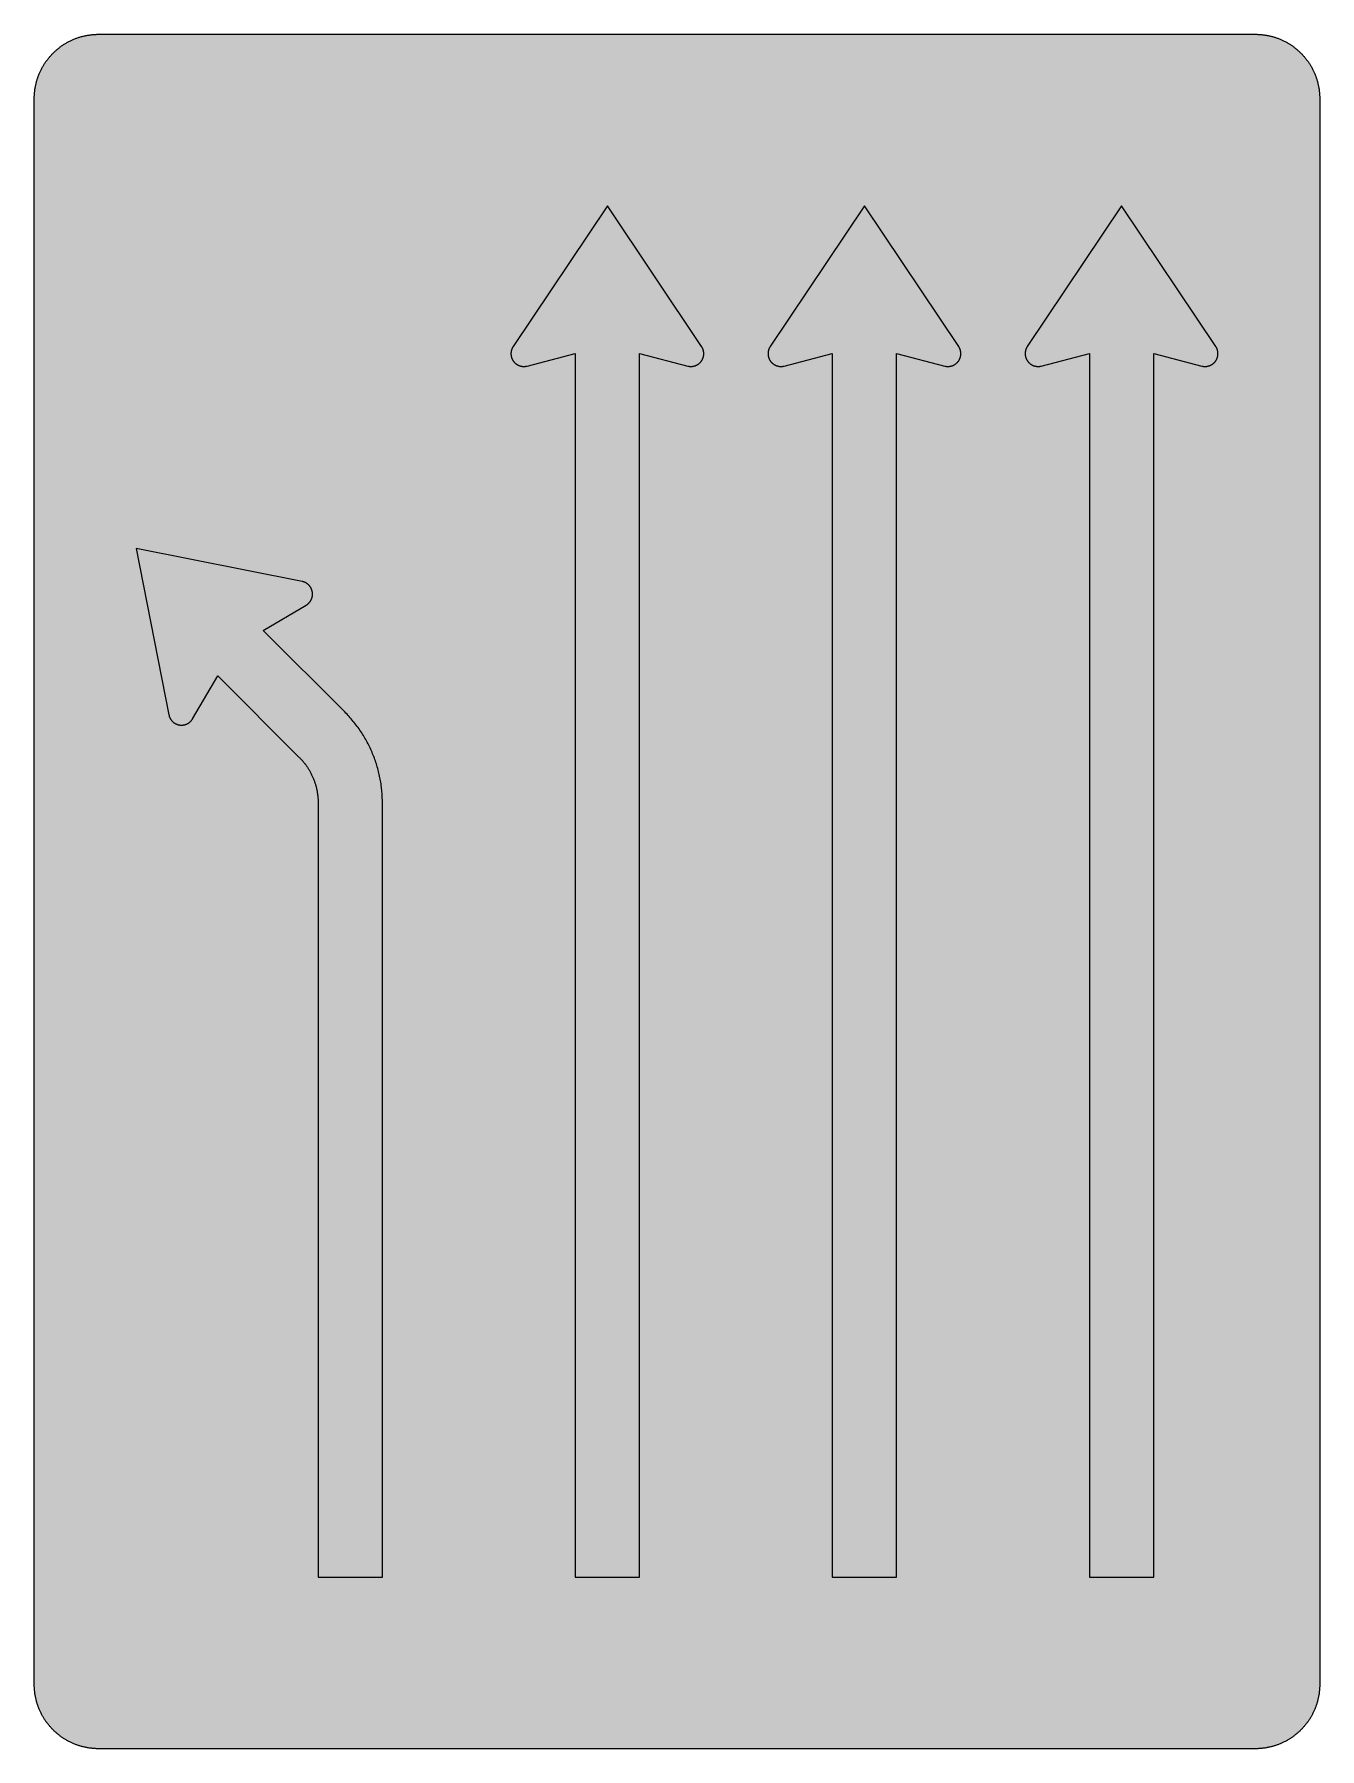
# Model space of a CAD drawing. Header units: millimetres. Extents: x 0 to 423, y 0 to 564.
import ezdxf

# ---------------------------------------------------------------- set-up
doc = ezdxf.new("R2010")
doc.units = ezdxf.units.MM

msp = doc.modelspace()

# ---------------------------------------------------------------- hatches: boundary and pattern name
for color, points in [(254, [(21.2189, 0.0537), (20.955, 0.0533), (20.6934, 0.0584), (20.4292, 0.066), (20.1676, 0.0787), (19.906, 0.094), (19.6469, 0.1118), (19.3853, 0.1321), (19.1262, 0.1549), (18.8671, 0.1829), (18.608, 0.2134), (18.349, 0.2464), (18.0924, 0.2845), (17.8359, 0.3251), (17.5793, 0.3683), (17.3253, 0.414), (17.0688, 0.4623), (16.8148, 0.5156), (16.5633, 0.5715), (16.3093, 0.6299), (16.0579, 0.6909), (15.809, 0.7544), (15.56, 0.823), (15.3111, 0.8941), (15.0622, 0.9677), (14.8158, 1.0439), (14.5694, 1.1227), (14.3256, 1.2065), (14.0818, 1.2903), (13.8379, 1.3792), (13.5966, 1.4707), (13.3579, 1.5672), (13.1191, 1.6637), (12.8803, 1.7628), (12.6441, 1.8669), (12.4079, 1.9736), (12.1742, 2.0803), (11.9405, 2.192), (11.7094, 2.3089), (11.4808, 2.4257), (11.2522, 2.5451), (11.0236, 2.6695), (10.7975, 2.794), (10.574, 2.9235), (10.3505, 3.0556), (10.1295, 3.1877), (9.9111, 3.3249), (9.6926, 3.4646), (9.4742, 3.6068), (9.2608, 3.7541), (9.0475, 3.9014), (8.8341, 4.0513), (8.6258, 4.2037), (8.4176, 4.3612), (8.2118, 4.5187), (8.0061, 4.6812), (7.8029, 4.8438), (7.6022, 5.0114), (7.4041, 5.1816), (7.206, 5.3518), (7.0129, 5.527), (6.8174, 5.7048), (6.6269, 5.8826), (6.4389, 6.0655), (6.2509, 6.2509), (6.0655, 6.4389), (5.8852, 6.6269), (5.7048, 6.8174), (5.527, 7.0104), (5.3518, 7.206), (5.1816, 7.4041), (5.0114, 7.6022), (4.8463, 7.8029), (4.6812, 8.0061), (4.5187, 8.2118), (4.3612, 8.4176), (4.2062, 8.6258), (4.0513, 8.8341), (3.9014, 9.0475), (3.7541, 9.2608), (3.6068, 9.4742), (3.4646, 9.6926), (3.3249, 9.9085), (3.1877, 10.1295), (3.0556, 10.3505), (2.9235, 10.574), (2.794, 10.7975), (2.6695, 11.0236), (2.5451, 11.2522), (2.4257, 11.4808), (2.3063, 11.7094), (2.192, 11.9405), (2.0803, 12.1742), (1.971, 12.4079), (1.8669, 12.6441), (1.7628, 12.8803), (1.6637, 13.1191), (1.5646, 13.3579), (1.4707, 13.5966), (1.3792, 13.8379), (1.2903, 14.0818), (1.2065, 14.3256), (1.1227, 14.5694), (1.0439, 14.8158), (0.9652, 15.0622), (0.8915, 15.3111), (0.823, 15.56), (0.7544, 15.809), (0.6883, 16.0604), (0.6274, 16.3119), (0.569, 16.5633), (0.5131, 16.8148), (0.4623, 17.0688), (0.4115, 17.3253), (0.3658, 17.5793), (0.3226, 17.8359), (0.2819, 18.0924), (0.2464, 18.3515), (0.2134, 18.608), (0.1829, 18.8671), (0.1549, 19.1262), (0.1295, 19.3878), (0.1092, 19.6469), (0.0914, 19.9085), (0.0762, 20.1701), (0.066, 20.4318), (0.0584, 20.6934), (0.0533, 20.955), (0.0508, 21.2192), (0.0522, 543.3314), (0.0533, 543.593), (0.0584, 543.8546), (0.066, 544.1188), (0.0762, 544.3804), (0.0914, 544.642), (0.1092, 544.9011), (0.1295, 545.1627), (0.1549, 545.4218), (0.1829, 545.6809), (0.2134, 545.94), (0.2464, 546.1991), (0.2819, 546.4556), (0.3226, 546.7121), (0.3658, 546.9687), (0.4115, 547.2227), (0.4623, 547.4792), (0.5131, 547.7332), (0.569, 547.9847), (0.6274, 548.2387), (0.6883, 548.4876), (0.7544, 548.7391), (0.823, 548.988), (0.8915, 549.2369), (0.9652, 549.4858), (1.0439, 549.7322), (1.1227, 549.9786), (1.2065, 550.2224), (1.2903, 550.4663), (1.3792, 550.7076), (1.4707, 550.9489), (1.5646, 551.1902), (1.6637, 551.4289), (1.7628, 551.6677), (1.8669, 551.9039), (1.971, 552.1401), (2.0803, 552.3738), (2.192, 552.6049), (2.3063, 552.8386), (2.4257, 553.0672), (2.5451, 553.2958), (2.6695, 553.5244), (2.794, 553.7505), (2.9235, 553.974), (3.0556, 554.1975), (3.1877, 554.4185), (3.3249, 554.6369), (3.4646, 554.8554), (3.6068, 555.0738), (3.7541, 555.2872), (3.9014, 555.5005), (4.0513, 555.7114), (4.2062, 555.9222), (4.3612, 556.1305), (4.5187, 556.3362), (4.6812, 556.5419), (4.8463, 556.7451), (5.0114, 556.9458), (5.1816, 557.1439), (5.3518, 557.342), (5.527, 557.5351), (5.7048, 557.7281), (5.8852, 557.9212), (6.0655, 558.1091), (6.2509, 558.2971), (6.4389, 558.4825), (6.6269, 558.6628), (6.8174, 558.8432), (7.0129, 559.021), (7.206, 559.1937), (7.4041, 559.3664), (7.6022, 559.5366), (7.8029, 559.7017), (8.0061, 559.8668), (8.2118, 560.0268), (8.4176, 560.1868), (8.6258, 560.3418), (8.8341, 560.4967), (9.0475, 560.6466), (9.2608, 560.7939), (9.4742, 560.9387), (9.6926, 561.0835), (9.9111, 561.2232), (10.1295, 561.3603), (10.3505, 561.4924), (10.574, 561.6245), (10.7975, 561.754), (11.0236, 561.8785), (11.2522, 562.0029), (11.4808, 562.1223), (11.7094, 562.2392), (11.9405, 562.356), (12.1742, 562.4678), (12.4079, 562.5744), (12.6441, 562.6811), (12.8803, 562.7853), (13.1191, 562.8843), (13.3579, 562.9834), (13.5966, 563.0774), (13.8379, 563.1688), (14.0818, 563.2577), (14.3256, 563.3415), (14.5694, 563.4253), (14.8158, 563.5041), (15.0622, 563.5803), (15.3111, 563.6539), (15.56, 563.7251), (15.809, 563.7936), (16.0579, 563.8571), (16.3093, 563.9206), (16.5633, 563.9791), (16.8148, 564.0349), (17.0688, 564.0857), (17.3253, 564.1365), (17.5793, 564.1823), (17.8359, 564.2254), (18.0924, 564.2635), (18.349, 564.3016), (18.608, 564.3347), (18.8671, 564.3651), (19.1262, 564.3931), (19.3853, 564.4185), (19.6469, 564.4388), (19.906, 564.4566), (20.1676, 564.4718), (20.4292, 564.482), (20.6934, 564.4896), (20.955, 564.4947), (21.2166, 564.4972), (402.2189, 564.4981), (402.4808, 564.4947), (402.7424, 564.4896), (403.0066, 564.482), (403.2682, 564.4718), (403.5298, 564.4566), (403.7889, 564.4388), (404.0505, 564.4185), (404.3096, 564.3931), (404.5687, 564.3651), (404.8277, 564.3347), (405.0868, 564.3016), (405.3434, 564.2635), (405.5999, 564.2254), (405.8564, 564.1823), (406.113, 564.1365), (406.367, 564.0857), (406.621, 564.0349), (406.875, 563.9791), (407.1264, 563.9206), (407.3779, 563.8571), (407.6268, 563.7936), (407.8783, 563.7251), (408.1272, 563.6539), (408.3736, 563.5803), (408.62, 563.5041), (408.8663, 563.4253), (409.1102, 563.3415), (409.354, 563.2577), (409.5979, 563.1688), (409.8392, 563.0774), (410.0805, 562.9834), (410.3192, 562.8843), (410.5554, 562.7853), (410.7942, 562.6811), (411.0279, 562.5744), (411.2616, 562.4678), (411.4952, 562.356), (411.7264, 562.2392), (411.9575, 562.1223), (412.1861, 562.0029), (412.4122, 561.8785), (412.6382, 561.754), (412.8643, 561.6245), (413.0853, 561.4924), (413.3063, 561.3603), (413.5272, 561.2232), (413.7457, 561.0835), (413.9616, 560.9387), (414.1775, 560.7939), (414.3908, 560.6466), (414.6017, 560.4967), (414.8125, 560.3418), (415.0208, 560.1868), (415.2265, 560.0268), (415.4297, 559.8668), (415.6329, 559.7017), (415.8336, 559.5366), (416.0342, 559.3664), (416.2298, 559.1937), (416.4254, 559.021), (416.6184, 558.8432), (416.8089, 558.6628), (416.9994, 558.4825), (417.1848, 558.2971), (417.3703, 558.1091), (417.5531, 557.9212), (417.7335, 557.7281), (417.9087, 557.5351), (418.084, 557.342), (418.2567, 557.1439), (418.4244, 556.9458), (418.592, 556.7451), (418.7546, 556.5419), (418.9171, 556.3362), (419.0746, 556.1305), (419.2321, 555.9222), (419.3845, 555.7114), (419.5369, 555.5005), (419.6842, 555.2872), (419.829, 555.0738), (419.9712, 554.8554), (420.1109, 554.6369), (420.2481, 554.4185), (420.3827, 554.1975), (420.5148, 553.974), (420.6418, 553.7505), (420.7688, 553.5244), (420.8907, 553.2958), (421.0126, 553.0672), (421.1295, 552.8386), (421.2438, 552.6049), (421.3555, 552.3738), (421.4647, 552.1401), (421.5689, 551.9039), (421.673, 551.6677), (421.7746, 551.4289), (421.8711, 551.1902), (421.9651, 550.9489), (422.0566, 550.7076), (422.1455, 550.4663), (422.2318, 550.2224), (422.3131, 549.9786), (422.3918, 549.7322), (422.4706, 549.4858), (422.5442, 549.2369), (422.6128, 548.988), (422.6814, 548.7391), (422.7449, 548.4876), (422.8084, 548.2387), (422.8668, 547.9847), (422.9227, 547.7332), (422.9735, 547.4792), (423.0243, 547.2227), (423.07, 546.9687), (423.1132, 546.7121), (423.1513, 546.4556), (423.1894, 546.1991), (423.2224, 545.94), (423.2529, 545.6809), (423.2808, 545.4218), (423.3037, 545.1627), (423.3266, 544.9011), (423.3443, 544.642), (423.357, 544.3804), (423.3697, 544.1188), (423.3774, 543.8546), (423.3824, 543.593), (423.385, 543.3314), (423.3855, 21.2203), (423.3824, 20.955), (423.3774, 20.6934), (423.3697, 20.4318), (423.357, 20.1701), (423.3443, 19.9085), (423.3266, 19.6469), (423.3037, 19.3878), (423.2808, 19.1262), (423.2529, 18.8671), (423.2224, 18.608), (423.1894, 18.3515), (423.1513, 18.0924), (423.1132, 17.8359), (423.07, 17.5793), (423.0243, 17.3253), (422.9735, 17.0688), (422.9227, 16.8148), (422.8668, 16.5633), (422.8084, 16.3119), (422.7449, 16.0604), (422.6814, 15.809), (422.6128, 15.56), (422.5442, 15.3111), (422.4706, 15.0622), (422.3918, 14.8158), (422.3131, 14.5694), (422.2318, 14.3256), (422.1455, 14.0818), (422.0566, 13.8379), (421.9651, 13.5966), (421.8711, 13.3579), (421.7746, 13.1191), (421.673, 12.8803), (421.5689, 12.6441), (421.4647, 12.4079), (421.3555, 12.1742), (421.2438, 11.9405), (421.1295, 11.7094), (421.0126, 11.4808), (420.8907, 11.2522), (420.7688, 11.0236), (420.6418, 10.7975), (420.5148, 10.574), (420.3827, 10.3505), (420.2481, 10.1295), (420.1109, 9.9085), (419.9712, 9.6926), (419.829, 9.4742), (419.6842, 9.2608), (419.5369, 9.0475), (419.3845, 8.8341), (419.2321, 8.6258), (419.0746, 8.4176), (418.9171, 8.2118), (418.7546, 8.0061), (418.592, 7.8029), (418.4244, 7.6022), (418.2567, 7.4041), (418.084, 7.206), (417.9087, 7.0104), (417.7335, 6.8174), (417.5531, 6.6269), (417.3703, 6.4389), (417.1848, 6.2509), (416.9994, 6.0655), (416.8089, 5.8826), (416.6184, 5.7048), (416.4254, 5.527), (416.2298, 5.3518), (416.0342, 5.1816), (415.8336, 5.0114), (415.6329, 4.8438), (415.4297, 4.6812), (415.2265, 4.5187), (415.0208, 4.3612), (414.8125, 4.2037), (414.6017, 4.0513), (414.3908, 3.9014), (414.1775, 3.7541), (413.9616, 3.6068), (413.7457, 3.4646), (413.5272, 3.3249), (413.3063, 3.1877), (413.0853, 3.0556), (412.8643, 2.9235), (412.6382, 2.794), (412.4122, 2.6695), (412.1861, 2.5451), (411.9575, 2.4257), (411.7264, 2.3089), (411.4952, 2.192), (411.2616, 2.0803), (411.0279, 1.9736), (410.7942, 1.8669), (410.5554, 1.7628), (410.3192, 1.6637), (410.0805, 1.5672), (409.8392, 1.4707), (409.5979, 1.3792), (409.354, 1.2903), (409.1102, 1.2065), (408.8663, 1.1227), (408.62, 1.0439), (408.3736, 0.9677), (408.1272, 0.8941), (407.8783, 0.823), (407.6268, 0.7544), (407.3779, 0.6909), (407.1264, 0.6299), (406.875, 0.5715), (406.621, 0.5156), (406.367, 0.4623), (406.113, 0.414), (405.8564, 0.3683), (405.5999, 0.3251), (405.3434, 0.2845), (405.0868, 0.2464), (404.8277, 0.2134), (404.5687, 0.1829), (404.3096, 0.1549), (404.0505, 0.1321), (403.7889, 0.1118), (403.5298, 0.094), (403.2682, 0.0787), (403.0066, 0.066), (402.7424, 0.0584), (402.4808, 0.0533), (402.2166, 0.0533)]), (59, [(199.3717, 459.3703), (215.2467, 455.2703), (215.2625, 455.2645), (215.2777, 455.262), (215.2929, 455.2569), (215.3107, 455.2518), (215.326, 455.2493), (215.3437, 455.2442), (215.359, 455.2417), (215.3768, 455.2366), (215.392, 455.234), (215.4072, 455.2315), (215.425, 455.2264), (215.4403, 455.2239), (215.458, 455.2213), (215.4733, 455.2163), (215.4911, 455.2137), (215.5063, 455.2112), (215.5241, 455.2086), (215.5393, 455.2036), (215.5571, 455.201), (215.5723, 455.1985), (215.5876, 455.1959), (215.6054, 455.1934), (215.6206, 455.1909), (215.6384, 455.1883), (215.6536, 455.1858), (215.6714, 455.1832), (215.6866, 455.1807), (215.7044, 455.1782), (215.7197, 455.1756), (215.7374, 455.1731), (215.7552, 455.1705), (215.7705, 455.168), (215.7882, 455.168), (215.8035, 455.1655), (215.8213, 455.1629), (215.8365, 455.1604), (215.8543, 455.1604), (215.8695, 455.1578), (215.8873, 455.1553), (215.9025, 455.1553), (215.9203, 455.1528), (215.9356, 455.1502), (215.9533, 455.1502), (215.9711, 455.1477), (215.9864, 455.1477), (216.0041, 455.1451), (216.0194, 455.1451), (216.0372, 455.1451), (216.0524, 455.1426), (216.0702, 455.1426), (216.0854, 455.1401), (216.1032, 455.1401), (216.121, 455.1401), (216.1362, 455.1401), (216.154, 455.1375), (216.1692, 455.1375), (216.187, 455.1375), (216.2023, 455.1375), (216.22, 455.1375), (216.2378, 455.135), (216.2531, 455.135), (216.2708, 455.135), (216.2861, 455.135), (216.3039, 455.135), (216.4131, 455.1375), (216.5223, 455.1401), (216.629, 455.1477), (216.7357, 455.1578), (216.8423, 455.1705), (216.949, 455.1832), (217.0532, 455.201), (217.1573, 455.2213), (217.2589, 455.2442), (217.363, 455.2696), (217.4621, 455.295), (217.5637, 455.3255), (217.6628, 455.3585), (217.7593, 455.3915), (217.8558, 455.4296), (217.9523, 455.4677), (218.0463, 455.5084), (218.1403, 455.5541), (218.2317, 455.5998), (218.3206, 455.6455), (218.4121, 455.6963), (218.4984, 455.7497), (218.5848, 455.803), (218.6711, 455.8589), (218.755, 455.9173), (218.8362, 455.9757), (218.9175, 456.0392), (218.9963, 456.1027), (219.075, 456.1688), (219.1512, 456.2348), (219.2249, 456.3034), (219.2985, 456.3745), (219.3671, 456.4482), (219.4382, 456.5218), (219.5043, 456.598), (219.5703, 456.6768), (219.6338, 456.7555), (219.6973, 456.8368), (219.7557, 456.9181), (219.8141, 457.0019), (219.87, 457.0882), (219.9234, 457.1746), (219.9767, 457.261), (220.025, 457.3499), (220.0732, 457.4413), (220.1189, 457.5327), (220.1621, 457.6267), (220.2053, 457.7207), (220.2434, 457.8172), (220.2815, 457.9137), (220.3145, 458.0103), (220.3475, 458.1093), (220.3755, 458.2109), (220.4034, 458.31), (220.4288, 458.4116), (220.4517, 458.5157), (220.472, 458.6199), (220.4872, 458.724), (220.5025, 458.8307), (220.5152, 458.9374), (220.5253, 459.044), (220.5304, 459.1507), (220.5355, 459.2599), (220.538, 459.3692), (220.538, 459.4073), (220.5355, 459.4479), (220.5355, 459.486), (220.533, 459.5266), (220.533, 459.5647), (220.5304, 459.6054), (220.5279, 459.6435), (220.5253, 459.6816), (220.5228, 459.7222), (220.5203, 459.7603), (220.5152, 459.7984), (220.5101, 459.8391), (220.5076, 459.8772), (220.5025, 459.9153), (220.4974, 459.9534), (220.4898, 459.9915), (220.4847, 460.0321), (220.4796, 460.0702), (220.472, 460.1083), (220.4644, 460.1464), (220.4568, 460.1845), (220.4491, 460.2226), (220.4415, 460.2607), (220.4339, 460.2988), (220.4263, 460.3369), (220.4161, 460.375), (220.406, 460.4131), (220.3958, 460.4512), (220.3882, 460.4868), (220.3755, 460.5249), (220.3653, 460.563), (220.3552, 460.5985), (220.3425, 460.6366), (220.3323, 460.6747), (220.3196, 460.7103), (220.3069, 460.7484), (220.2942, 460.7839), (220.2815, 460.822), (220.2663, 460.8576), (220.2536, 460.8932), (220.2383, 460.9313), (220.2256, 460.9668), (220.2104, 461.0024), (220.1951, 461.0379), (220.1799, 461.0735), (220.1647, 461.1091), (220.1469, 461.1446), (220.1316, 461.1802), (220.1139, 461.2157), (220.0961, 461.2513), (220.0783, 461.2843), (220.0605, 461.3199), (220.0427, 461.3554), (220.025, 461.3885), (220.0072, 461.424), (219.9869, 461.457), (219.9665, 461.4901), (219.9488, 461.5256), (219.9284, 461.5586), (219.9081, 461.5917), (219.8853, 461.6247), (219.8649, 461.6577), (219.8446, 461.6907), (219.8218, 461.7237), (188.7883, 508.0536), (157.7552, 461.7251), (157.7315, 461.6907), (157.7111, 461.6577), (157.6908, 461.6247), (157.668, 461.5917), (157.6476, 461.5586), (157.6273, 461.5256), (157.6095, 461.4901), (157.5892, 461.457), (157.5689, 461.424), (157.5511, 461.3885), (157.5333, 461.3554), (157.513, 461.3199), (157.4952, 461.2843), (157.48, 461.2513), (157.4622, 461.2157), (157.4444, 461.1802), (157.4292, 461.1446), (157.4114, 461.1091), (157.3962, 461.0735), (157.3809, 461.0379), (157.3657, 461.0024), (157.3505, 460.9668), (157.3352, 460.9313), (157.3225, 460.8932), (157.3073, 460.8576), (157.2946, 460.822), (157.2819, 460.7839), (157.2692, 460.7484), (157.2565, 460.7103), (157.2438, 460.6747), (157.2311, 460.6366), (157.2209, 460.5985), (157.2082, 460.563), (157.1981, 460.5249), (157.1879, 460.4868), (157.1777, 460.4512), (157.1676, 460.4131), (157.1574, 460.375), (157.1498, 460.3369), (157.1396, 460.2988), (157.132, 460.2607), (157.1244, 460.2226), (157.1168, 460.1845), (157.1092, 460.1464), (157.1015, 460.1083), (157.0965, 460.0702), (157.0888, 460.0321), (157.0838, 459.9915), (157.0787, 459.9534), (157.0736, 459.9153), (157.0685, 459.8772), (157.0634, 459.8391), (157.0584, 459.7984), (157.0558, 459.7603), (157.0507, 459.7222), (157.0482, 459.6816), (157.0457, 459.6435), (157.0431, 459.6054), (157.0406, 459.5647), (157.0406, 459.5266), (157.038, 459.486), (157.038, 459.4479), (157.038, 459.4073), (157.038, 459.3692), (157.038, 459.2599), (157.0431, 459.1507), (157.0482, 459.044), (157.0584, 458.9374), (157.0711, 458.8307), (157.0863, 458.724), (157.1041, 458.6199), (157.1219, 458.5157), (157.1447, 458.4116), (157.1701, 458.31), (157.1981, 458.2109), (157.2285, 458.1093), (157.259, 458.0103), (157.2946, 457.9137), (157.3301, 457.8172), (157.3708, 457.7207), (157.4114, 457.6267), (157.4546, 457.5327), (157.5003, 457.4413), (157.5486, 457.3499), (157.5968, 457.261), (157.6502, 457.1746), (157.7035, 457.0882), (157.7594, 457.0019), (157.8178, 456.9181), (157.8788, 456.8368), (157.9397, 456.7555), (158.0032, 456.6768), (158.0693, 456.598), (158.1379, 456.5218), (158.2064, 456.4482), (158.2776, 456.3745), (158.3512, 456.3034), (158.4249, 456.2348), (158.5011, 456.1688), (158.5773, 456.1027), (158.656, 456.0392), (158.7373, 455.9757), (158.8211, 455.9173), (158.9049, 455.8589), (158.9888, 455.803), (159.0751, 455.7497), (159.164, 455.6963), (159.2529, 455.6455), (159.3444, 455.5998), (159.4358, 455.5541), (159.5298, 455.5084), (159.6238, 455.4677), (159.7177, 455.4296), (159.8143, 455.3915), (159.9133, 455.3585), (160.0124, 455.3255), (160.1114, 455.295), (160.213, 455.2696), (160.3146, 455.2442), (160.4162, 455.2213), (160.5204, 455.201), (160.6271, 455.1832), (160.7312, 455.1705), (160.8379, 455.1578), (160.9446, 455.1477), (161.0538, 455.1401), (161.1605, 455.1375), (161.2697, 455.135), (161.2875, 455.135), (161.3052, 455.135), (161.3205, 455.135), (161.3383, 455.135), (161.3535, 455.1375), (161.3713, 455.1375), (161.3891, 455.1375), (161.4043, 455.1375), (161.4221, 455.1375), (161.4373, 455.1401), (161.4551, 455.1401), (161.4729, 455.1401), (161.4881, 455.1401), (161.5059, 455.1426), (161.5211, 455.1426), (161.5389, 455.1451), (161.5542, 455.1451), (161.5719, 455.1451), (161.5897, 455.1477), (161.605, 455.1477), (161.6227, 455.1502), (161.638, 455.1502), (161.6558, 455.1528), (161.671, 455.1553), (161.6888, 455.1553), (161.704, 455.1578), (161.7218, 455.1604), (161.7396, 455.1604), (161.7548, 455.1629), (161.7726, 455.1655), (161.7878, 455.168), (161.8056, 455.168), (161.8209, 455.1705), (161.8386, 455.1731), (161.8539, 455.1756), (161.8717, 455.1782), (161.8869, 455.1807), (161.9047, 455.1832), (161.9199, 455.1858), (161.9377, 455.1883), (161.9529, 455.1909), (161.9707, 455.1934), (161.986, 455.1959), (162.0037, 455.1985), (162.019, 455.201), (162.0368, 455.2036), (162.052, 455.2086), (162.0672, 455.2112), (162.085, 455.2137), (162.1003, 455.2163), (162.118, 455.2213), (162.1333, 455.2239), (162.1511, 455.2264), (162.1663, 455.2315), (162.1841, 455.234), (162.1993, 455.2366), (162.2146, 455.2417), (162.2323, 455.2442), (162.2476, 455.2493), (162.2628, 455.2518), (162.2806, 455.2569), (162.2958, 455.262), (162.3136, 455.2645), (162.3289, 455.2696), (178.205, 459.3703), (178.205, 56.4981), (199.3717, 56.4981)]), (59, [(284.0383, 459.3703), (299.9133, 455.2703), (299.9283, 455.2645), (299.9435, 455.262), (299.9613, 455.2569), (299.9765, 455.2518), (299.9943, 455.2493), (300.0096, 455.2442), (300.0248, 455.2417), (300.0426, 455.2366), (300.0578, 455.234), (300.0756, 455.2315), (300.0908, 455.2264), (300.1086, 455.2239), (300.1239, 455.2213), (300.1416, 455.2163), (300.1569, 455.2137), (300.1721, 455.2112), (300.1899, 455.2086), (300.2051, 455.2036), (300.2229, 455.201), (300.2382, 455.1985), (300.2559, 455.1959), (300.2712, 455.1934), (300.289, 455.1909), (300.3042, 455.1883), (300.322, 455.1858), (300.3372, 455.1832), (300.355, 455.1807), (300.3702, 455.1782), (300.388, 455.1756), (300.4033, 455.1731), (300.421, 455.1705), (300.4363, 455.168), (300.4541, 455.168), (300.4693, 455.1655), (300.4871, 455.1629), (300.5049, 455.1604), (300.5201, 455.1604), (300.5379, 455.1578), (300.5531, 455.1553), (300.5709, 455.1553), (300.5861, 455.1528), (300.6039, 455.1502), (300.6192, 455.1502), (300.6369, 455.1477), (300.6522, 455.1477), (300.67, 455.1451), (300.6877, 455.1451), (300.703, 455.1451), (300.7208, 455.1426), (300.736, 455.1426), (300.7538, 455.1401), (300.769, 455.1401), (300.7868, 455.1401), (300.8046, 455.1401), (300.8198, 455.1375), (300.8376, 455.1375), (300.8528, 455.1375), (300.8706, 455.1375), (300.8859, 455.1375), (300.9036, 455.135), (300.9214, 455.135), (300.9367, 455.135), (300.9544, 455.135), (300.9697, 455.135), (301.0789, 455.1375), (301.1881, 455.1401), (301.2973, 455.1477), (301.404, 455.1578), (301.5107, 455.1705), (301.6148, 455.1832), (301.719, 455.201), (301.8231, 455.2213), (301.9273, 455.2442), (302.0289, 455.2696), (302.1305, 455.295), (302.2295, 455.3255), (302.3286, 455.3585), (302.4251, 455.3915), (302.5216, 455.4296), (302.6181, 455.4677), (302.7121, 455.5084), (302.8061, 455.5541), (302.8975, 455.5998), (302.989, 455.6455), (303.0779, 455.6963), (303.1668, 455.7497), (303.2531, 455.803), (303.337, 455.8589), (303.4208, 455.9173), (303.5046, 455.9757), (303.5833, 456.0392), (303.6646, 456.1027), (303.7408, 456.1688), (303.817, 456.2348), (303.8907, 456.3034), (303.9643, 456.3745), (304.0355, 456.4482), (304.104, 456.5218), (304.1726, 456.598), (304.2361, 456.6768), (304.3022, 456.7555), (304.3631, 456.8368), (304.4241, 456.9181), (304.48, 457.0019), (304.5358, 457.0882), (304.5917, 457.1746), (304.6425, 457.261), (304.6933, 457.3499), (304.7416, 457.4413), (304.7873, 457.5327), (304.8305, 457.6267), (304.8711, 457.7207), (304.9092, 457.8172), (304.9473, 457.9137), (304.9803, 458.0103), (305.0134, 458.1093), (305.0438, 458.2109), (305.0692, 458.31), (305.0946, 458.4116), (305.1175, 458.5157), (305.1378, 458.6199), (305.1556, 458.724), (305.1708, 458.8307), (305.181, 458.9374), (305.1912, 459.044), (305.1988, 459.1507), (305.2013, 459.2599), (305.2039, 459.3692), (305.2039, 459.4073), (305.2039, 459.4479), (305.2013, 459.486), (305.2013, 459.5266), (305.1988, 459.5647), (305.1962, 459.6054), (305.1937, 459.6435), (305.1912, 459.6816), (305.1886, 459.7222), (305.1861, 459.7603), (305.181, 459.7984), (305.1785, 459.8391), (305.1734, 459.8772), (305.1683, 459.9153), (305.1632, 459.9534), (305.1581, 459.9915), (305.1505, 460.0321), (305.1454, 460.0702), (305.1378, 460.1083), (305.1327, 460.1464), (305.1251, 460.1845), (305.1175, 460.2226), (305.1099, 460.2607), (305.0997, 460.2988), (305.0921, 460.3369), (305.0819, 460.375), (305.0743, 460.4131), (305.0642, 460.4512), (305.054, 460.4868), (305.0438, 460.5249), (305.0337, 460.563), (305.021, 460.5985), (305.0108, 460.6366), (304.9981, 460.6747), (304.9854, 460.7103), (304.9727, 460.7484), (304.96, 460.7839), (304.9473, 460.822), (304.9346, 460.8576), (304.9194, 460.8932), (304.9067, 460.9313), (304.8914, 460.9668), (304.8762, 461.0024), (304.861, 461.0379), (304.8457, 461.0735), (304.8305, 461.1091), (304.8127, 461.1446), (304.7975, 461.1802), (304.7797, 461.2157), (304.7644, 461.2513), (304.7467, 461.2843), (304.7289, 461.3199), (304.7111, 461.3554), (304.6908, 461.3885), (304.673, 461.424), (304.6527, 461.457), (304.6349, 461.4901), (304.6146, 461.5256), (304.5943, 461.5586), (304.5739, 461.5917), (304.5536, 461.6247), (304.5308, 461.6577), (304.5104, 461.6907), (304.4876, 461.7237), (273.455, 508.0536), (242.4218, 461.7251), (242.3998, 461.6907), (242.377, 461.6577), (242.3566, 461.6247), (242.3363, 461.5917), (242.316, 461.5586), (242.2957, 461.5256), (242.2754, 461.4901), (242.255, 461.457), (242.2373, 461.424), (242.2169, 461.3885), (242.1992, 461.3554), (242.1814, 461.3199), (242.1636, 461.2843), (242.1458, 461.2513), (242.128, 461.2157), (242.1103, 461.1802), (242.095, 461.1446), (242.0798, 461.1091), (242.062, 461.0735), (242.0468, 461.0379), (242.0315, 461.0024), (242.0163, 460.9668), (242.0036, 460.9313), (241.9883, 460.8932), (241.9756, 460.8576), (241.9604, 460.822), (241.9477, 460.7839), (241.935, 460.7484), (241.9223, 460.7103), (241.9096, 460.6747), (241.8994, 460.6366), (241.8867, 460.5985), (241.8766, 460.563), (241.8639, 460.5249), (241.8537, 460.4868), (241.8436, 460.4512), (241.8334, 460.4131), (241.8258, 460.375), (241.8156, 460.3369), (241.808, 460.2988), (241.7978, 460.2607), (241.7902, 460.2226), (241.7826, 460.1845), (241.775, 460.1464), (241.7699, 460.1083), (241.7623, 460.0702), (241.7547, 460.0321), (241.7496, 459.9915), (241.7445, 459.9534), (241.7394, 459.9153), (241.7343, 459.8772), (241.7293, 459.8391), (241.7267, 459.7984), (241.7216, 459.7603), (241.7191, 459.7222), (241.7166, 459.6816), (241.7115, 459.6435), (241.7115, 459.6054), (241.7089, 459.5647), (241.7064, 459.5266), (241.7064, 459.486), (241.7039, 459.4479), (241.7039, 459.4073), (241.7039, 459.3692), (241.7039, 459.2599), (241.7089, 459.1507), (241.7166, 459.044), (241.7267, 458.9374), (241.7369, 458.8307), (241.7521, 458.724), (241.7699, 458.6199), (241.7902, 458.5157), (241.8131, 458.4116), (241.8359, 458.31), (241.8639, 458.2109), (241.8944, 458.1093), (241.9274, 458.0103), (241.9604, 457.9137), (241.9985, 457.8172), (242.0366, 457.7207), (242.0772, 457.6267), (242.1204, 457.5327), (242.1661, 457.4413), (242.2144, 457.3499), (242.2652, 457.261), (242.316, 457.1746), (242.3719, 457.0882), (242.4278, 457.0019), (242.4862, 456.9181), (242.5446, 456.8368), (242.6081, 456.7555), (242.6716, 456.6768), (242.7351, 456.598), (242.8037, 456.5218), (242.8723, 456.4482), (242.9434, 456.3745), (243.017, 456.3034), (243.0907, 456.2348), (243.1669, 456.1688), (243.2456, 456.1027), (243.3244, 456.0392), (243.4057, 455.9757), (243.4869, 455.9173), (243.5708, 455.8589), (243.6546, 455.803), (243.7435, 455.7497), (243.8298, 455.6963), (243.9187, 455.6455), (244.0102, 455.5998), (244.1016, 455.5541), (244.1956, 455.5084), (244.2896, 455.4677), (244.3861, 455.4296), (244.4826, 455.3915), (244.5791, 455.3585), (244.6782, 455.3255), (244.7773, 455.295), (244.8789, 455.2696), (244.9805, 455.2442), (245.0846, 455.2213), (245.1887, 455.201), (245.2929, 455.1832), (245.397, 455.1705), (245.5037, 455.1578), (245.6104, 455.1477), (245.7196, 455.1401), (245.8288, 455.1375), (245.938, 455.135), (245.9533, 455.135), (245.9711, 455.135), (245.9863, 455.135), (246.0041, 455.135), (246.0219, 455.1375), (246.0371, 455.1375), (246.0549, 455.1375), (246.0701, 455.1375), (246.0879, 455.1375), (246.1057, 455.1401), (246.1209, 455.1401), (246.1387, 455.1401), (246.1539, 455.1401), (246.1717, 455.1426), (246.1895, 455.1426), (246.2047, 455.1451), (246.2225, 455.1451), (246.2378, 455.1451), (246.2555, 455.1477), (246.2708, 455.1477), (246.2886, 455.1502), (246.3063, 455.1502), (246.3216, 455.1528), (246.3394, 455.1553), (246.3546, 455.1553), (246.3724, 455.1578), (246.3876, 455.1604), (246.4054, 455.1604), (246.4206, 455.1629), (246.4384, 455.1655), (246.4562, 455.168), (246.4714, 455.168), (246.4892, 455.1705), (246.5045, 455.1731), (246.5222, 455.1756), (246.5375, 455.1782), (246.5553, 455.1807), (246.5705, 455.1832), (246.5883, 455.1858), (246.6035, 455.1883), (246.6213, 455.1909), (246.6365, 455.1934), (246.6543, 455.1959), (246.6696, 455.1985), (246.6848, 455.201), (246.7026, 455.2036), (246.7178, 455.2086), (246.7356, 455.2112), (246.7508, 455.2137), (246.7686, 455.2163), (246.7839, 455.2213), (246.8016, 455.2239), (246.8169, 455.2264), (246.8321, 455.2315), (246.8499, 455.234), (246.8651, 455.2366), (246.8829, 455.2417), (246.8982, 455.2442), (246.9134, 455.2493), (246.9312, 455.2518), (246.9464, 455.2569), (246.9642, 455.262), (246.9794, 455.2645), (246.9947, 455.2696), (262.8717, 459.3703), (262.8717, 56.4981), (284.0383, 56.4981)]), (59, [(368.705, 459.3703), (384.58, 455.2703), (384.5941, 455.2645), (384.6119, 455.262), (384.6271, 455.2569), (384.6449, 455.2518), (384.6601, 455.2493), (384.6754, 455.2442), (384.6932, 455.2417), (384.7084, 455.2366), (384.7262, 455.234), (384.7414, 455.2315), (384.7592, 455.2264), (384.7744, 455.2239), (384.7897, 455.2213), (384.8075, 455.2163), (384.8227, 455.2137), (384.8405, 455.2112), (384.8557, 455.2086), (384.8735, 455.2036), (384.8887, 455.201), (384.9065, 455.1985), (384.9218, 455.1959), (384.9395, 455.1934), (384.9548, 455.1909), (384.9726, 455.1883), (384.9878, 455.1858), (385.0056, 455.1832), (385.0208, 455.1807), (385.0386, 455.1782), (385.0538, 455.1756), (385.0716, 455.1731), (385.0869, 455.1705), (385.1046, 455.168), (385.1199, 455.168), (385.1377, 455.1655), (385.1529, 455.1629), (385.1707, 455.1604), (385.1859, 455.1604), (385.2037, 455.1578), (385.2189, 455.1553), (385.2367, 455.1553), (385.2545, 455.1528), (385.2697, 455.1502), (385.2875, 455.1502), (385.3028, 455.1477), (385.3205, 455.1477), (385.3358, 455.1451), (385.3536, 455.1451), (385.3688, 455.1451), (385.3866, 455.1426), (385.4044, 455.1426), (385.4196, 455.1401), (385.4374, 455.1401), (385.4526, 455.1401), (385.4704, 455.1401), (385.4856, 455.1375), (385.5034, 455.1375), (385.5212, 455.1375), (385.5364, 455.1375), (385.5542, 455.1375), (385.5695, 455.135), (385.5872, 455.135), (385.6025, 455.135), (385.6203, 455.135), (385.638, 455.135), (385.7473, 455.1375), (385.8539, 455.1401), (385.9632, 455.1477), (386.0698, 455.1578), (386.1765, 455.1705), (386.2807, 455.1832), (386.3873, 455.201), (386.4915, 455.2213), (386.5931, 455.2442), (386.6947, 455.2696), (386.7963, 455.295), (386.8953, 455.3255), (386.9944, 455.3585), (387.0935, 455.3915), (387.19, 455.4296), (387.284, 455.4677), (387.3805, 455.5084), (387.4719, 455.5541), (387.5634, 455.5998), (387.6548, 455.6455), (387.7437, 455.6963), (387.8326, 455.7497), (387.919, 455.803), (388.0053, 455.8589), (388.0891, 455.9173), (388.1704, 455.9757), (388.2517, 456.0392), (388.3304, 456.1027), (388.4066, 456.1688), (388.4828, 456.2348), (388.559, 456.3034), (388.6302, 456.3745), (388.7013, 456.4482), (388.7699, 456.5218), (388.8384, 456.598), (388.9045, 456.6768), (388.968, 456.7555), (389.0289, 456.8368), (389.0899, 456.9181), (389.1483, 457.0019), (389.2042, 457.0882), (389.2575, 457.1746), (389.3109, 457.261), (389.3591, 457.3499), (389.4074, 457.4413), (389.4531, 457.5327), (389.4963, 457.6267), (389.5369, 457.7207), (389.5776, 457.8172), (389.6131, 457.9137), (389.6487, 458.0103), (389.6792, 458.1093), (389.7097, 458.2109), (389.7376, 458.31), (389.763, 458.4116), (389.7833, 458.5157), (389.8036, 458.6199), (389.8214, 458.724), (389.8367, 458.8307), (389.8494, 458.9374), (389.857, 459.044), (389.8646, 459.1507), (389.8697, 459.2599), (389.8697, 459.3692), (389.8697, 459.4073), (389.8697, 459.4479), (389.8697, 459.486), (389.8671, 459.5266), (389.8646, 459.5647), (389.8646, 459.6054), (389.8621, 459.6435), (389.8595, 459.6816), (389.857, 459.7222), (389.8519, 459.7603), (389.8494, 459.7984), (389.8443, 459.8391), (389.8392, 459.8772), (389.8341, 459.9153), (389.829, 459.9534), (389.824, 459.9915), (389.8189, 460.0321), (389.8113, 460.0702), (389.8062, 460.1083), (389.7986, 460.1464), (389.7909, 460.1845), (389.7833, 460.2226), (389.7757, 460.2607), (389.7681, 460.2988), (389.7579, 460.3369), (389.7503, 460.375), (389.7401, 460.4131), (389.73, 460.4512), (389.7198, 460.4868), (389.7097, 460.5249), (389.6995, 460.563), (389.6868, 460.5985), (389.6766, 460.6366), (389.6639, 460.6747), (389.6538, 460.7103), (389.6411, 460.7484), (389.6284, 460.7839), (389.6131, 460.822), (389.6004, 460.8576), (389.5877, 460.8932), (389.5725, 460.9313), (389.5573, 460.9668), (389.542, 461.0024), (389.5293, 461.0379), (389.5115, 461.0735), (389.4963, 461.1091), (389.4811, 461.1446), (389.4633, 461.1802), (389.448, 461.2157), (389.4303, 461.2513), (389.4125, 461.2843), (389.3947, 461.3199), (389.3769, 461.3554), (389.3591, 461.3885), (389.3388, 461.424), (389.321, 461.457), (389.3007, 461.4901), (389.2804, 461.5256), (389.2601, 461.5586), (389.2398, 461.5917), (389.2194, 461.6247), (389.1991, 461.6577), (389.1763, 461.6907), (389.1559, 461.7237), (358.1217, 508.0536), (327.0885, 461.7251), (327.0656, 461.6907), (327.0428, 461.6577), (327.0225, 461.6247), (327.0021, 461.5917), (326.9818, 461.5586), (326.9615, 461.5256), (326.9412, 461.4901), (326.9234, 461.457), (326.9031, 461.424), (326.8853, 461.3885), (326.865, 461.3554), (326.8472, 461.3199), (326.8294, 461.2843), (326.8116, 461.2513), (326.7939, 461.2157), (326.7786, 461.1802), (326.7608, 461.1446), (326.7456, 461.1091), (326.7304, 461.0735), (326.7126, 461.0379), (326.6999, 461.0024), (326.6846, 460.9668), (326.6694, 460.9313), (326.6542, 460.8932), (326.6415, 460.8576), (326.6288, 460.822), (326.6135, 460.7839), (326.6008, 460.7484), (326.5881, 460.7103), (326.578, 460.6747), (326.5653, 460.6366), (326.5526, 460.5985), (326.5424, 460.563), (326.5322, 460.5249), (326.5221, 460.4868), (326.5119, 460.4512), (326.5018, 460.4131), (326.4916, 460.375), (326.4814, 460.3369), (326.4738, 460.2988), (326.4662, 460.2607), (326.4586, 460.2226), (326.451, 460.1845), (326.4433, 460.1464), (326.4357, 460.1083), (326.4281, 460.0702), (326.423, 460.0321), (326.4154, 459.9915), (326.4103, 459.9534), (326.4052, 459.9153), (326.4002, 459.8772), (326.3976, 459.8391), (326.3925, 459.7984), (326.3875, 459.7603), (326.3849, 459.7222), (326.3824, 459.6816), (326.3798, 459.6435), (326.3773, 459.6054), (326.3748, 459.5647), (326.3722, 459.5266), (326.3722, 459.486), (326.3722, 459.4479), (326.3697, 459.4073), (326.3697, 459.3692), (326.3722, 459.2599), (326.3748, 459.1507), (326.3824, 459.044), (326.3925, 458.9374), (326.4052, 458.8307), (326.4179, 458.724), (326.4357, 458.6199), (326.456, 458.5157), (326.4789, 458.4116), (326.5043, 458.31), (326.5322, 458.2109), (326.5602, 458.1093), (326.5932, 458.0103), (326.6262, 457.9137), (326.6643, 457.8172), (326.7024, 457.7207), (326.7456, 457.6267), (326.7888, 457.5327), (326.8345, 457.4413), (326.8828, 457.3499), (326.931, 457.261), (326.9844, 457.1746), (327.0377, 457.0882), (327.0936, 457.0019), (327.152, 456.9181), (327.2104, 456.8368), (327.2739, 456.7555), (327.3374, 456.6768), (327.4035, 456.598), (327.4695, 456.5218), (327.5406, 456.4482), (327.6117, 456.3745), (327.6829, 456.3034), (327.7565, 456.2348), (327.8327, 456.1688), (327.9115, 456.1027), (327.9902, 456.0392), (328.0715, 455.9757), (328.1528, 455.9173), (328.2366, 455.8589), (328.3229, 455.803), (328.4093, 455.7497), (328.4982, 455.6963), (328.5871, 455.6455), (328.676, 455.5998), (328.77, 455.5541), (328.8614, 455.5084), (328.9554, 455.4677), (329.0519, 455.4296), (329.1484, 455.3915), (329.2475, 455.3585), (329.344, 455.3255), (329.4456, 455.295), (329.5472, 455.2696), (329.6488, 455.2442), (329.7504, 455.2213), (329.8546, 455.201), (329.9587, 455.1832), (330.0654, 455.1705), (330.1721, 455.1578), (330.2787, 455.1477), (330.3854, 455.1401), (330.4946, 455.1375), (330.6039, 455.135), (330.6216, 455.135), (330.6369, 455.135), (330.6547, 455.135), (330.6699, 455.135), (330.6877, 455.1375), (330.7055, 455.1375), (330.7207, 455.1375), (330.7385, 455.1375), (330.7537, 455.1375), (330.7715, 455.1401), (330.7893, 455.1401), (330.8045, 455.1401), (330.8223, 455.1401), (330.8375, 455.1426), (330.8553, 455.1426), (330.8731, 455.1451), (330.8883, 455.1451), (330.9061, 455.1451), (330.9214, 455.1477), (330.9391, 455.1477), (330.9544, 455.1502), (330.9722, 455.1502), (330.9874, 455.1528), (331.0052, 455.1553), (331.023, 455.1553), (331.0382, 455.1578), (331.056, 455.1604), (331.0712, 455.1604), (331.089, 455.1629), (331.1042, 455.1655), (331.122, 455.168), (331.1373, 455.168), (331.155, 455.1705), (331.1703, 455.1731), (331.1881, 455.1756), (331.2033, 455.1782), (331.2211, 455.1807), (331.2363, 455.1832), (331.2541, 455.1858), (331.2693, 455.1883), (331.2871, 455.1909), (331.3024, 455.1934), (331.3201, 455.1959), (331.3354, 455.1985), (331.3532, 455.201), (331.3684, 455.2036), (331.3862, 455.2086), (331.4014, 455.2112), (331.4192, 455.2137), (331.4344, 455.2163), (331.4497, 455.2213), (331.4675, 455.2239), (331.4827, 455.2264), (331.5005, 455.2315), (331.5157, 455.234), (331.5335, 455.2366), (331.5487, 455.2417), (331.564, 455.2442), (331.5818, 455.2493), (331.597, 455.2518), (331.6148, 455.2569), (331.63, 455.262), (331.6453, 455.2645), (331.663, 455.2696), (347.5383, 459.3703), (347.5383, 56.4981), (368.705, 56.4981)]), (59, [(75.475, 368.2238), (89.5985, 376.5501), (89.6569, 376.5855), (89.7179, 376.621), (89.7763, 376.6591), (89.8347, 376.6998), (89.8906, 376.7379), (89.9465, 376.7785), (90.0024, 376.8192), (90.0582, 376.8623), (90.1116, 376.9055), (90.1649, 376.9487), (90.2183, 376.9944), (90.2691, 377.0401), (90.3199, 377.0859), (90.3707, 377.1316), (90.4189, 377.1798), (90.4672, 377.2281), (90.5154, 377.2789), (90.5612, 377.3272), (90.6069, 377.378), (90.6526, 377.4288), (90.6958, 377.4821), (90.7415, 377.5354), (90.7821, 377.5888), (90.8253, 377.6421), (90.866, 377.6955), (90.9041, 377.7513), (90.9422, 377.8072), (90.9803, 377.8631), (91.0184, 377.9215), (91.0539, 377.9774), (91.0895, 378.0358), (91.1225, 378.0942), (91.1555, 378.1552), (91.1885, 378.2136), (91.2216, 378.2746), (91.2495, 378.3355), (91.28, 378.3965), (91.3079, 378.46), (91.3359, 378.521), (91.3613, 378.5845), (91.3867, 378.648), (91.4121, 378.7115), (91.4349, 378.775), (91.4578, 378.8385), (91.4781, 378.9045), (91.4984, 378.968), (91.5187, 379.034), (91.5365, 379.1001), (91.5543, 379.1661), (91.5695, 379.2322), (91.5848, 379.3007), (91.6, 379.3668), (91.6127, 379.4354), (91.6254, 379.5039), (91.6356, 379.57), (91.6457, 379.6386), (91.6534, 379.7071), (91.661, 379.7783), (91.6661, 379.8468), (91.6711, 379.9154), (91.6762, 379.984), (91.6788, 380.0551), (91.6813, 380.1262), (91.6813, 380.1948), (91.6813, 380.2888), (91.6762, 380.3828), (91.6711, 380.4768), (91.6635, 380.5707), (91.6559, 380.6622), (91.6432, 380.7562), (91.6305, 380.8476), (91.6153, 380.939), (91.5975, 381.0279), (91.5797, 381.1168), (91.5594, 381.2083), (91.5365, 381.2946), (91.5111, 381.3835), (91.4857, 381.4699), (91.4578, 381.5563), (91.4273, 381.6426), (91.3943, 381.7264), (91.3613, 381.8103), (91.3257, 381.8941), (91.2876, 381.9754), (91.2495, 382.0566), (91.2089, 382.1379), (91.1682, 382.2167), (91.125, 382.2954), (91.0793, 382.3716), (91.0311, 382.4478), (90.9828, 382.524), (90.932, 382.5977), (90.8812, 382.6713), (90.8279, 382.7424), (90.7745, 382.8136), (90.7186, 382.8821), (90.6602, 382.9507), (90.6018, 383.0193), (90.5408, 383.0853), (90.4799, 383.1488), (90.4164, 383.2123), (90.3529, 383.2758), (90.2868, 383.3368), (90.2183, 383.3952), (90.1497, 383.4536), (90.0811, 383.5095), (90.01, 383.5654), (89.9389, 383.6187), (89.8652, 383.6721), (89.789, 383.7229), (89.7153, 383.7711), (89.6366, 383.8194), (89.5604, 383.8651), (89.4817, 383.9083), (89.4004, 383.9515), (89.3191, 383.9921), (89.2378, 384.0328), (89.154, 384.0709), (89.0702, 384.1064), (88.9838, 384.1394), (88.8975, 384.1725), (88.8111, 384.2029), (88.7222, 384.2334), (88.6333, 384.2588), (88.5419, 384.2842), (88.453, 384.3071), (88.359, 384.3299), (88.2675, 384.3477), (33.5661, 395.1647), (44.3812, 340.462), (44.3992, 340.3676), (44.4195, 340.2762), (44.4449, 340.1847), (44.4678, 340.0958), (44.4957, 340.0069), (44.5237, 339.918), (44.5541, 339.8317), (44.5872, 339.7453), (44.6227, 339.659), (44.6583, 339.5751), (44.6964, 339.4913), (44.7345, 339.41), (44.7777, 339.3288), (44.8183, 339.2475), (44.864, 339.1687), (44.9097, 339.09), (44.958, 339.0138), (45.0063, 338.9376), (45.0571, 338.8639), (45.1104, 338.7903), (45.1637, 338.7192), (45.2171, 338.648), (45.2755, 338.5769), (45.3339, 338.5083), (45.3923, 338.4423), (45.4533, 338.3763), (45.5143, 338.3128), (45.5778, 338.2493), (45.6438, 338.1883), (45.7098, 338.1273), (45.7759, 338.0689), (45.8445, 338.0105), (45.9156, 337.9546), (45.9867, 337.8987), (46.0578, 337.8479), (46.1315, 337.7946), (46.2051, 337.7463), (46.2813, 337.6955), (46.3575, 337.6498), (46.4337, 337.6041), (46.5125, 337.5609), (46.5912, 337.5177), (46.6725, 337.4771), (46.7538, 337.439), (46.8351, 337.4034), (46.9189, 337.3679), (47.0027, 337.3323), (47.0865, 337.3018), (47.1729, 337.2714), (47.2592, 337.2434), (47.3456, 337.218), (47.432, 337.1926), (47.5209, 337.1698), (47.6098, 337.1494), (47.7012, 337.1291), (47.7901, 337.1113), (47.8815, 337.0986), (47.973, 337.0834), (48.0644, 337.0732), (48.1584, 337.0631), (48.2498, 337.0555), (48.3438, 337.0504), (48.4378, 337.0478), (48.5343, 337.0478), (48.6029, 337.0478), (48.674, 337.0504), (48.7426, 337.0529), (48.8137, 337.0555), (48.8823, 337.0605), (48.9509, 337.0682), (49.0195, 337.0758), (49.088, 337.0834), (49.1566, 337.0936), (49.2252, 337.1037), (49.2938, 337.1164), (49.3598, 337.1291), (49.4284, 337.1418), (49.4944, 337.1571), (49.5605, 337.1748), (49.6291, 337.1901), (49.6951, 337.2104), (49.7586, 337.2282), (49.8246, 337.2485), (49.8907, 337.2714), (49.9542, 337.2917), (50.0177, 337.3171), (50.0812, 337.3399), (50.1447, 337.3653), (50.2082, 337.3933), (50.2691, 337.4187), (50.3301, 337.4492), (50.3936, 337.4771), (50.4546, 337.5076), (50.513, 337.5381), (50.5739, 337.5711), (50.6324, 337.6041), (50.6908, 337.6397), (50.7492, 337.6752), (50.8076, 337.7108), (50.8635, 337.7463), (50.9219, 337.7844), (50.9778, 337.8251), (51.0311, 337.8632), (51.087, 337.9038), (51.1404, 337.9445), (51.1937, 337.9876), (51.247, 338.0308), (51.2978, 338.0765), (51.3486, 338.1197), (51.3994, 338.1654), (51.4502, 338.2137), (51.4985, 338.2594), (51.5468, 338.3102), (51.595, 338.3585), (51.6433, 338.4093), (51.689, 338.4601), (51.7347, 338.5109), (51.7779, 338.5642), (51.8236, 338.6176), (51.8668, 338.6709), (51.9074, 338.7268), (51.9506, 338.7801), (51.9913, 338.8385), (52.0294, 338.8944), (52.0675, 338.9528), (52.1056, 339.0113), (52.1437, 339.0697), (52.1792, 339.1306), (60.507, 353.2558), (87.34, 326.4239), (87.5233, 326.2351), (87.7062, 326.0471), (87.8865, 325.8541), (88.0618, 325.661), (88.2371, 325.468), (88.4098, 325.2699), (88.5774, 325.0717), (88.7451, 324.8711), (88.9076, 324.6679), (89.0702, 324.4621), (89.2277, 324.2564), (89.3851, 324.0481), (89.5375, 323.8398), (89.6874, 323.6265), (89.8373, 323.4131), (89.982, 323.1998), (90.1243, 322.9839), (90.264, 322.7654), (90.4011, 322.5444), (90.5358, 322.3235), (90.6653, 322.0999), (90.7948, 321.8764), (90.9218, 321.6504), (91.0438, 321.4243), (91.1631, 321.1957), (91.2825, 320.9646), (91.3968, 320.7334), (91.5086, 320.4997), (91.6178, 320.2661), (91.7219, 320.0298), (91.8261, 319.7936), (91.9251, 319.5574), (92.0242, 319.3161), (92.1182, 319.0773), (92.2096, 318.836), (92.2985, 318.5922), (92.3823, 318.3484), (92.4662, 318.1045), (92.5449, 317.8581), (92.6211, 317.6118), (92.6948, 317.3654), (92.7659, 317.1165), (92.8345, 316.865), (92.898, 316.6161), (92.9615, 316.3646), (93.0199, 316.1106), (93.0732, 315.8592), (93.1266, 315.6052), (93.1748, 315.3512), (93.2231, 315.0946), (93.2663, 314.8381), (93.3044, 314.5815), (93.3425, 314.325), (93.3755, 314.0659), (93.406, 313.8068), (93.4339, 313.5478), (93.4568, 313.2887), (93.4796, 313.0271), (93.4974, 312.7654), (93.5101, 312.5064), (93.5228, 312.2447), (93.5304, 311.9806), (93.5355, 311.719), (93.538, 311.4548), (93.5383, 56.4981), (114.705, 56.4981), (114.705, 311.4569), (114.7013, 311.9806), (114.6912, 312.5064), (114.6734, 313.0321), (114.6505, 313.5554), (114.6226, 314.0786), (114.587, 314.5993), (114.5438, 315.12), (114.4956, 315.6407), (114.4422, 316.1589), (114.3813, 316.677), (114.3127, 317.1927), (114.239, 317.7083), (114.1603, 318.2214), (114.0739, 318.7319), (113.9825, 319.245), (113.8834, 319.753), (113.7793, 320.261), (113.6675, 320.7664), (113.5507, 321.2719), (113.4262, 321.7748), (113.2992, 322.2752), (113.1621, 322.7756), (113.0224, 323.2734), (112.8751, 323.7687), (112.7201, 324.2615), (112.5626, 324.7517), (112.3975, 325.2419), (112.2248, 325.7296), (112.047, 326.2147), (111.8641, 326.6973), (111.6762, 327.1774), (111.4806, 327.6549), (111.2825, 328.1324), (111.0742, 328.6049), (110.8634, 329.0748), (110.6449, 329.5447), (110.4214, 330.0095), (110.1928, 330.4718), (109.9566, 330.9315), (109.7178, 331.3913), (109.4715, 331.8434), (109.22, 332.2955), (108.9609, 332.7451), (108.6993, 333.1896), (108.4301, 333.6341), (108.1557, 334.0735), (107.8763, 334.5078), (107.5919, 334.9422), (107.3023, 335.3714), (107.0051, 335.7982), (106.7054, 336.2223), (106.3981, 336.6414), (106.0856, 337.058), (105.7681, 337.4695), (105.4456, 337.8784), (105.1179, 338.2848), (104.7852, 338.6861), (104.4448, 339.0849), (104.1019, 339.4786), (103.7539, 339.8672), (103.3983, 340.2559), (103.0402, 340.6369), (102.6744, 341.0153), (102.3061, 341.3887)])]:
    msp.add_hatch(color=color).paths.add_polyline_path(points)
h = msp.add_hatch(color=59)
h.paths.add_polyline_path([(21.2189, 5.3453), (21.021, 5.3442), (20.8229, 5.3492), (20.6273, 5.3543), (20.4318, 5.3645), (20.2336, 5.3746), (20.0381, 5.3873), (19.8425, 5.4026), (19.6494, 5.4229), (19.4539, 5.4432), (19.2608, 5.4661), (19.0678, 5.4915), (18.8747, 5.5169), (18.6817, 5.5474), (18.4887, 5.5804), (18.2982, 5.6159), (18.1077, 5.6515), (17.9172, 5.6921), (17.7267, 5.7328), (17.5362, 5.776), (17.3482, 5.8217), (17.1602, 5.8699), (16.9723, 5.9207), (16.7869, 5.9741), (16.6014, 6.03), (16.416, 6.0884), (16.2306, 6.1468), (16.0477, 6.2103), (15.8648, 6.2738), (15.6845, 6.3398), (15.5016, 6.4084), (15.3213, 6.4795), (15.1435, 6.5532), (14.9657, 6.6269), (14.7879, 6.7056), (14.6101, 6.7843), (14.4348, 6.8656), (14.2596, 6.9494), (14.0868, 7.0358), (13.9141, 7.1247), (13.7439, 7.2136), (13.5712, 7.305), (13.4036, 7.4016), (13.2359, 7.4981), (13.0683, 7.5946), (12.9007, 7.6962), (12.7356, 7.7978), (12.573, 7.9045), (12.4104, 8.0112), (12.2504, 8.1204), (12.0904, 8.2296), (11.9304, 8.3439), (11.7729, 8.4582), (11.618, 8.575), (11.463, 8.6944), (11.3081, 8.8163), (11.1582, 8.9383), (11.0058, 9.0627), (10.856, 9.1897), (10.7086, 9.3193), (10.5639, 9.4513), (10.4191, 9.5834), (10.2743, 9.718), (10.1321, 9.8552), (9.9924, 9.9924), (9.8527, 10.1346), (9.718, 10.2743), (9.5834, 10.4191), (9.4488, 10.5639), (9.3193, 10.7112), (9.1897, 10.8585), (9.0627, 11.0058), (8.9383, 11.1582), (8.8138, 11.3106), (8.6944, 11.463), (8.575, 11.618), (8.4582, 11.7729), (8.3439, 11.9304), (8.2296, 12.0904), (8.1178, 12.2504), (8.0112, 12.4104), (7.9019, 12.573), (7.7978, 12.7381), (7.6962, 12.9007), (7.5946, 13.0683), (7.4955, 13.2359), (7.399, 13.4036), (7.305, 13.5712), (7.2136, 13.7439), (7.1222, 13.9141), (7.0358, 14.0868), (6.9494, 14.2596), (6.8656, 14.4348), (6.7843, 14.6101), (6.7031, 14.7879), (6.6269, 14.9657), (6.5507, 15.1435), (6.477, 15.3213), (6.4084, 15.5016), (6.3398, 15.6845), (6.2713, 15.8648), (6.2078, 16.0477), (6.1468, 16.2331), (6.0858, 16.416), (6.03, 16.6014), (5.9741, 16.7869), (5.9207, 16.9748), (5.8699, 17.1602), (5.8217, 17.3482), (5.776, 17.5362), (5.7302, 17.7267), (5.6896, 17.9172), (5.6515, 18.1077), (5.6134, 18.2982), (5.5778, 18.4887), (5.5474, 18.6817), (5.5169, 18.8747), (5.4889, 19.0678), (5.4635, 19.2608), (5.4407, 19.4539), (5.4204, 19.6494), (5.4026, 19.845), (5.3873, 20.0406), (5.3721, 20.2362), (5.3619, 20.4318), (5.3543, 20.6273), (5.3467, 20.8255), (5.3442, 21.021), (5.3416, 21.2192), (5.3439, 543.3314), (5.3442, 543.527), (5.3467, 543.7251), (5.3543, 543.9207), (5.3619, 544.1163), (5.3721, 544.3144), (5.3873, 544.51), (5.4026, 544.703), (5.4204, 544.8986), (5.4407, 545.0942), (5.4635, 545.2872), (5.4889, 545.4802), (5.5169, 545.6733), (5.5474, 545.8663), (5.5778, 546.0594), (5.6134, 546.2499), (5.6515, 546.4404), (5.6896, 546.6309), (5.7302, 546.8214), (5.776, 547.0119), (5.8217, 547.1998), (5.8699, 547.3878), (5.9207, 547.5732), (5.9741, 547.7612), (6.03, 547.9466), (6.0858, 548.132), (6.1468, 548.3149), (6.2078, 548.5003), (6.2713, 548.6832), (6.3398, 548.8635), (6.4084, 549.0464), (6.477, 549.2242), (6.5507, 549.4045), (6.6269, 549.5823), (6.7031, 549.7601), (6.7843, 549.9379), (6.8656, 550.1132), (6.9494, 550.2885), (7.0358, 550.4612), (7.1222, 550.6339), (7.2136, 550.8041), (7.305, 550.9743), (7.399, 551.1444), (7.4955, 551.3121), (7.5946, 551.4797), (7.6962, 551.6474), (7.7978, 551.8099), (7.9019, 551.975), (8.0112, 552.1376), (8.1178, 552.2976), (8.2296, 552.4576), (8.3439, 552.6176), (8.4582, 552.7751), (8.575, 552.9301), (8.6944, 553.085), (8.8138, 553.2399), (8.9383, 553.3898), (9.0627, 553.5422), (9.1897, 553.6895), (9.3193, 553.8394), (9.4488, 553.9842), (9.5834, 554.1289), (9.718, 554.2737), (9.8527, 554.416), (9.9924, 554.5557), (10.1321, 554.6954), (10.2743, 554.83), (10.4191, 554.9646), (10.5639, 555.0992), (10.7086, 555.2288), (10.856, 555.3583), (11.0058, 555.4853), (11.1582, 555.6098), (11.3081, 555.7317), (11.463, 555.8536), (11.618, 555.973), (11.7729, 556.0898), (11.9304, 556.2041), (12.0904, 556.3184), (12.2504, 556.4276), (12.4104, 556.5369), (12.573, 556.6435), (12.7356, 556.7502), (12.9007, 556.8518), (13.0683, 556.9534), (13.2359, 557.0525), (13.4036, 557.149), (13.5712, 557.243), (13.7439, 557.3344), (13.9141, 557.4259), (14.0868, 557.5122), (14.2596, 557.5986), (14.4348, 557.6824), (14.6101, 557.7637), (14.7879, 557.845), (14.9657, 557.9212), (15.1435, 557.9974), (15.3213, 558.0685), (15.5016, 558.1396), (15.6845, 558.2082), (15.8648, 558.2742), (16.0477, 558.3403), (16.2306, 558.4012), (16.416, 558.4622), (16.6014, 558.5181), (16.7869, 558.5739), (16.9723, 558.6273), (17.1602, 558.6781), (17.3482, 558.7263), (17.5362, 558.7721), (17.7267, 558.8152), (17.9172, 558.8584), (18.1077, 558.8965), (18.2982, 558.9346), (18.4887, 558.9676), (18.6817, 559.0007), (18.8747, 559.0311), (19.0678, 559.0591), (19.2608, 559.0845), (19.4539, 559.1073), (19.6494, 559.1277), (19.8425, 559.1454), (20.0381, 559.1607), (20.2336, 559.1759), (20.4318, 559.1861), (20.6273, 559.1937), (20.8229, 559.2013), (21.021, 559.2039), (21.2166, 559.2064), (402.2189, 559.2064), (402.4147, 559.2039), (402.6129, 559.2013), (402.8084, 559.1937), (403.004, 559.1861), (403.2021, 559.1759), (403.3977, 559.1607), (403.5933, 559.1454), (403.7863, 559.1277), (403.9819, 559.1073), (404.175, 559.0845), (404.368, 559.0591), (404.5636, 559.0311), (404.7541, 559.0007), (404.9471, 558.9676), (405.1376, 558.9346), (405.3307, 558.8965), (405.5212, 558.8584), (405.7091, 558.8152), (405.8996, 558.7721), (406.0876, 558.7263), (406.2755, 558.6781), (406.4635, 558.6273), (406.6489, 558.5739), (406.8343, 558.5181), (407.0198, 558.4622), (407.2052, 558.4012), (407.3881, 558.3403), (407.5709, 558.2742), (407.7538, 558.2082), (407.9342, 558.1396), (408.1145, 558.0685), (408.2923, 557.9974), (408.4726, 557.9212), (408.6504, 557.845), (408.8257, 557.7637), (409.001, 557.6824), (409.1762, 557.5986), (409.3489, 557.5122), (409.5217, 557.4259), (409.6944, 557.3344), (409.8646, 557.243), (410.0347, 557.149), (410.2024, 557.0525), (410.37, 556.9534), (410.5351, 556.8518), (410.7002, 556.7502), (410.8628, 556.6435), (411.0253, 556.5369), (411.1879, 556.4276), (411.3479, 556.3184), (411.5054, 556.2041), (411.6629, 556.0898), (411.8178, 555.973), (411.9728, 555.8536), (412.1277, 555.7317), (412.2801, 555.6098), (412.43, 555.4853), (412.5798, 555.3583), (412.7271, 555.2288), (412.8719, 555.0992), (413.0167, 554.9646), (413.1615, 554.83), (413.3037, 554.6954), (413.4434, 554.5557), (413.5831, 554.416), (413.7177, 554.2737), (413.8524, 554.1289), (413.987, 553.9842), (414.1165, 553.8394), (414.2461, 553.6895), (414.3731, 553.5422), (414.4975, 553.3898), (414.622, 553.2399), (414.7414, 553.085), (414.8607, 552.9301), (414.9776, 552.7751), (415.0944, 552.6176), (415.2062, 552.4576), (415.3179, 552.2976), (415.4272, 552.1376), (415.5338, 551.975), (415.638, 551.8099), (415.7396, 551.6474), (415.8412, 551.4797), (415.9402, 551.3121), (416.0368, 551.1444), (416.1307, 550.9743), (416.2222, 550.8041), (416.3136, 550.6339), (416.4025, 550.4612), (416.4863, 550.2885), (416.5702, 550.1132), (416.6514, 549.9379), (416.7327, 549.7601), (416.8089, 549.5823), (416.8851, 549.4045), (416.9588, 549.2242), (417.0274, 549.0464), (417.0959, 548.8635), (417.1645, 548.6832), (417.228, 548.5003), (417.289, 548.3149), (417.3499, 548.132), (417.4058, 547.9466), (417.4617, 547.7612), (417.515, 547.5732), (417.5658, 547.3878), (417.6141, 547.1998), (417.6598, 547.0119), (417.703, 546.8214), (417.7462, 546.6309), (417.7843, 546.4404), (417.8224, 546.2499), (417.8554, 546.0594), (417.8884, 545.8663), (417.9189, 545.6733), (417.9468, 545.4802), (417.9722, 545.2872), (417.9951, 545.0942), (418.0154, 544.8986), (418.0332, 544.703), (418.0484, 544.51), (418.0611, 544.3144), (418.0738, 544.1163), (418.0815, 543.9207), (418.0865, 543.7251), (418.0916, 543.527), (418.0916, 543.3314), (418.0939, 21.2203), (418.0916, 21.021), (418.0865, 20.8255), (418.0815, 20.6273), (418.0738, 20.4318), (418.0611, 20.2362), (418.0484, 20.0406), (418.0332, 19.845), (418.0154, 19.6494), (417.9951, 19.4539), (417.9722, 19.2608), (417.9468, 19.0678), (417.9189, 18.8747), (417.8884, 18.6817), (417.8554, 18.4887), (417.8224, 18.2982), (417.7843, 18.1077), (417.7462, 17.9172), (417.703, 17.7267), (417.6598, 17.5362), (417.6141, 17.3482), (417.5658, 17.1602), (417.515, 16.9748), (417.4617, 16.7869), (417.4058, 16.6014), (417.3499, 16.416), (417.289, 16.2331), (417.228, 16.0477), (417.1645, 15.8648), (417.0959, 15.6845), (417.0274, 15.5016), (416.9588, 15.3213), (416.8851, 15.1435), (416.8089, 14.9657), (416.7327, 14.7879), (416.6514, 14.6101), (416.5702, 14.4348), (416.4863, 14.2596), (416.4025, 14.0868), (416.3136, 13.9141), (416.2222, 13.7439), (416.1307, 13.5712), (416.0368, 13.4036), (415.9402, 13.2359), (415.8412, 13.0683), (415.7396, 12.9007), (415.638, 12.7381), (415.5338, 12.573), (415.4272, 12.4104), (415.3179, 12.2504), (415.2062, 12.0904), (415.0944, 11.9304), (414.9776, 11.7729), (414.8607, 11.618), (414.7414, 11.463), (414.622, 11.3106), (414.4975, 11.1582), (414.3731, 11.0058), (414.2461, 10.8585), (414.1165, 10.7112), (413.987, 10.5639), (413.8524, 10.4191), (413.7177, 10.2743), (413.5831, 10.1346), (413.4434, 9.9924), (413.3037, 9.8552), (413.1615, 9.718), (413.0167, 9.5834), (412.8719, 9.4513), (412.7271, 9.3193), (412.5798, 9.1897), (412.43, 9.0627), (412.2801, 8.9383), (412.1277, 8.8163), (411.9728, 8.6944), (411.8178, 8.575), (411.6629, 8.4582), (411.5054, 8.3439), (411.3479, 8.2296), (411.1879, 8.1204), (411.0253, 8.0112), (410.8628, 7.9045), (410.7002, 7.7978), (410.5351, 7.6962), (410.37, 7.5946), (410.2024, 7.4981), (410.0347, 7.4016), (409.8646, 7.305), (409.6944, 7.2136), (409.5217, 7.1247), (409.3489, 7.0358), (409.1762, 6.9494), (409.001, 6.8656), (408.8257, 6.7843), (408.6504, 6.7056), (408.4726, 6.6269), (408.2923, 6.5532), (408.1145, 6.4795), (407.9342, 6.4084), (407.7538, 6.3398), (407.5709, 6.2738), (407.3881, 6.2103), (407.2052, 6.1468), (407.0198, 6.0884), (406.8343, 6.03), (406.6489, 5.9741), (406.4635, 5.9207), (406.2755, 5.8699), (406.0876, 5.8217), (405.8996, 5.776), (405.7091, 5.7328), (405.5212, 5.6921), (405.3307, 5.6515), (405.1376, 5.6159), (404.9471, 5.5804), (404.7541, 5.5474), (404.5636, 5.5169), (404.368, 5.4915), (404.175, 5.4661), (403.9819, 5.4432), (403.7863, 5.4229), (403.5933, 5.4026), (403.3977, 5.3873), (403.2021, 5.3746), (403.004, 5.3645), (402.8084, 5.3543), (402.6129, 5.3492), (402.4147, 5.3442), (402.2166, 5.3442)])
h.paths.add_polyline_path([(21.2189, 12.4009), (20.9906, 12.4028), (20.7645, 12.4104), (20.5384, 12.4257), (20.3149, 12.446), (20.0939, 12.4714), (19.8755, 12.5019), (19.6571, 12.5374), (19.4412, 12.5781), (19.2253, 12.6263), (19.0144, 12.6771), (18.8036, 12.733), (18.5953, 12.7965), (18.3896, 12.8626), (18.1864, 12.9337), (17.9832, 13.0124), (17.7851, 13.0937), (17.5895, 13.1775), (17.3939, 13.269), (17.2034, 13.3655), (17.0155, 13.4645), (16.8275, 13.5687), (16.6446, 13.6754), (16.4643, 13.7897), (16.2865, 13.9065), (16.1138, 14.0259), (15.941, 14.1503), (15.7734, 14.2799), (15.6083, 14.4145), (15.4457, 14.5491), (15.2883, 14.6914), (15.1333, 14.8336), (14.9809, 14.9835), (14.8336, 15.1333), (14.6888, 15.2883), (14.5491, 15.4483), (14.412, 15.6083), (14.2799, 15.7734), (14.1503, 15.941), (14.0259, 16.1138), (13.904, 16.2865), (13.7871, 16.4643), (13.6754, 16.6446), (13.5661, 16.83), (13.462, 17.0155), (13.3629, 17.2034), (13.269, 17.3939), (13.1775, 17.5895), (13.0912, 17.7851), (13.0099, 17.9857), (12.9337, 18.1864), (12.8626, 18.3896), (12.794, 18.5953), (12.733, 18.8036), (12.6771, 19.0144), (12.6238, 19.2278), (12.5781, 19.4412), (12.5349, 19.6571), (12.4993, 19.8755), (12.4689, 20.0965), (12.4435, 20.3175), (12.4231, 20.541), (12.4104, 20.7645), (12.4003, 20.9906), (12.3977, 21.2192), (12.3994, 543.3314), (12.4003, 543.5575), (12.4104, 543.7835), (12.4231, 544.0096), (12.4435, 544.2306), (12.4689, 544.4541), (12.4993, 544.6725), (12.5349, 544.891), (12.5781, 545.1069), (12.6238, 545.3228), (12.6771, 545.5336), (12.733, 545.7444), (12.794, 545.9527), (12.8626, 546.1584), (12.9337, 546.3616), (13.0099, 546.5648), (13.0912, 546.7629), (13.1775, 546.9585), (13.269, 547.1541), (13.3629, 547.3446), (13.462, 547.5326), (13.5661, 547.7205), (13.6754, 547.9034), (13.7871, 548.0837), (13.904, 548.2615), (14.0259, 548.4343), (14.1503, 548.607), (14.2799, 548.7746), (14.412, 548.9397), (14.5491, 549.1023), (14.6888, 549.2598), (14.8336, 549.4147), (14.9809, 549.5671), (15.1333, 549.7144), (15.2883, 549.8592), (15.4457, 549.9989), (15.6083, 550.1361), (15.7734, 550.2681), (15.941, 550.3977), (16.1138, 550.5221), (16.2865, 550.6441), (16.4643, 550.7609), (16.6446, 550.8727), (16.8275, 550.9819), (17.0155, 551.086), (17.2034, 551.1851), (17.3939, 551.2791), (17.5895, 551.3705), (17.7851, 551.4569), (17.9832, 551.5381), (18.1864, 551.6143), (18.3896, 551.6855), (18.5953, 551.754), (18.8036, 551.815), (19.0144, 551.8709), (19.2253, 551.9242), (19.4412, 551.9699), (19.6571, 552.0106), (19.8755, 552.0487), (20.0939, 552.0792), (20.3149, 552.1046), (20.5384, 552.1249), (20.7645, 552.1376), (20.9906, 552.1477), (21.2166, 552.1503), (402.2189, 552.1509), (402.4452, 552.1477), (402.6713, 552.1376), (402.8973, 552.1249), (403.1183, 552.1046), (403.3418, 552.0792), (403.5603, 552.0487), (403.7787, 552.0106), (403.9946, 551.9699), (404.2105, 551.9242), (404.4213, 551.8709), (404.6322, 551.815), (404.8404, 551.754), (405.0462, 551.6855), (405.2494, 551.6143), (405.4526, 551.5381), (405.6507, 551.4569), (405.8463, 551.3705), (406.0419, 551.2791), (406.2324, 551.1851), (406.4229, 551.086), (406.6083, 550.9819), (406.7912, 550.8727), (406.9715, 550.7609), (407.1493, 550.6441), (407.3246, 550.5221), (407.4947, 550.3977), (407.6624, 550.2681), (407.8275, 550.1361), (407.99, 549.9989), (408.1475, 549.8592), (408.3025, 549.7144), (408.4549, 549.5671), (408.6022, 549.4147), (408.747, 549.2598), (408.8867, 549.1023), (409.0238, 548.9397), (409.1559, 548.7746), (409.2854, 548.607), (409.4099, 548.4343), (409.5318, 548.2615), (409.6487, 548.0837), (409.7604, 547.9034), (409.8696, 547.7205), (409.9738, 547.5326), (410.0728, 547.3446), (410.1668, 547.1541), (410.2583, 546.9585), (410.3446, 546.7629), (410.4259, 546.5648), (410.5021, 546.3616), (410.5732, 546.1584), (410.6418, 545.9527), (410.7028, 545.7444), (410.7586, 545.5336), (410.812, 545.3228), (410.8577, 545.1069), (410.8983, 544.891), (410.9364, 544.6725), (410.9669, 544.4541), (410.9923, 544.2306), (411.0101, 544.0096), (411.0253, 543.7835), (411.033, 543.5575), (411.038, 543.3314), (411.0383, 21.2203), (411.033, 20.9906), (411.0253, 20.7645), (411.0101, 20.541), (410.9923, 20.3175), (410.9669, 20.0965), (410.9364, 19.8755), (410.8983, 19.6571), (410.8577, 19.4412), (410.812, 19.2278), (410.7586, 19.0144), (410.7028, 18.8036), (410.6418, 18.5953), (410.5732, 18.3896), (410.5021, 18.1864), (410.4259, 17.9857), (410.3446, 17.7851), (410.2583, 17.5895), (410.1668, 17.3939), (410.0728, 17.2034), (409.9738, 17.0155), (409.8696, 16.83), (409.7604, 16.6446), (409.6487, 16.4643), (409.5318, 16.2865), (409.4099, 16.1138), (409.2854, 15.941), (409.1559, 15.7734), (409.0238, 15.6083), (408.8867, 15.4483), (408.747, 15.2883), (408.6022, 15.1333), (408.4549, 14.9835), (408.3025, 14.8336), (408.1475, 14.6914), (407.99, 14.5491), (407.8275, 14.4145), (407.6624, 14.2799), (407.4947, 14.1503), (407.3246, 14.0259), (407.1493, 13.9065), (406.9715, 13.7897), (406.7912, 13.6754), (406.6083, 13.5687), (406.4229, 13.4645), (406.2324, 13.3655), (406.0419, 13.269), (405.8463, 13.1775), (405.6507, 13.0937), (405.4526, 13.0124), (405.2494, 12.9337), (405.0462, 12.8626), (404.8404, 12.7965), (404.6322, 12.733), (404.4213, 12.6771), (404.2105, 12.6263), (403.9946, 12.5781), (403.7787, 12.5374), (403.5603, 12.5019), (403.3418, 12.4714), (403.1183, 12.446), (402.8973, 12.4257), (402.6713, 12.4104), (402.4452, 12.4028), (402.2166, 12.4003)], flags=16)

# ---------------------------------------------------------------- linework, layer by layer
at = {"color": 254}
msp.add_lwpolyline([(21.2189, 0.0537), (20.955, 0.0533), (20.6934, 0.0584), (20.4292, 0.066), (20.1676, 0.0787), (19.906, 0.094), (19.6469, 0.1118), (19.3853, 0.1321), (19.1262, 0.1549), (18.8671, 0.1829), (18.608, 0.2134), (18.349, 0.2464), (18.0924, 0.2845), (17.8359, 0.3251), (17.5793, 0.3683), (17.3253, 0.414), (17.0688, 0.4623), (16.8148, 0.5156), (16.5633, 0.5715), (16.3093, 0.6299), (16.0579, 0.6909), (15.809, 0.7544), (15.56, 0.823), (15.3111, 0.8941), (15.0622, 0.9677), (14.8158, 1.0439), (14.5694, 1.1227), (14.3256, 1.2065), (14.0818, 1.2903), (13.8379, 1.3792), (13.5966, 1.4707), (13.3579, 1.5672), (13.1191, 1.6637), (12.8803, 1.7628), (12.6441, 1.8669), (12.4079, 1.9736), (12.1742, 2.0803), (11.9405, 2.192), (11.7094, 2.3089), (11.4808, 2.4257), (11.2522, 2.5451), (11.0236, 2.6695), (10.7975, 2.794), (10.574, 2.9235), (10.3505, 3.0556), (10.1295, 3.1877), (9.9111, 3.3249), (9.6926, 3.4646), (9.4742, 3.6068), (9.2608, 3.7541), (9.0475, 3.9014), (8.8341, 4.0513), (8.6258, 4.2037), (8.4176, 4.3612), (8.2118, 4.5187), (8.0061, 4.6812), (7.8029, 4.8438), (7.6022, 5.0114), (7.4041, 5.1816), (7.206, 5.3518), (7.0129, 5.527), (6.8174, 5.7048), (6.6269, 5.8826), (6.4389, 6.0655), (6.2509, 6.2509), (6.0655, 6.4389), (5.8852, 6.6269), (5.7048, 6.8174), (5.527, 7.0104), (5.3518, 7.206), (5.1816, 7.4041), (5.0114, 7.6022), (4.8463, 7.8029), (4.6812, 8.0061), (4.5187, 8.2118), (4.3612, 8.4176), (4.2062, 8.6258), (4.0513, 8.8341), (3.9014, 9.0475), (3.7541, 9.2608), (3.6068, 9.4742), (3.4646, 9.6926), (3.3249, 9.9085), (3.1877, 10.1295), (3.0556, 10.3505), (2.9235, 10.574), (2.794, 10.7975), (2.6695, 11.0236), (2.5451, 11.2522), (2.4257, 11.4808), (2.3063, 11.7094), (2.192, 11.9405), (2.0803, 12.1742), (1.971, 12.4079), (1.8669, 12.6441), (1.7628, 12.8803), (1.6637, 13.1191), (1.5646, 13.3579), (1.4707, 13.5966), (1.3792, 13.8379), (1.2903, 14.0818), (1.2065, 14.3256), (1.1227, 14.5694), (1.0439, 14.8158), (0.9652, 15.0622), (0.8915, 15.3111), (0.823, 15.56), (0.7544, 15.809), (0.6883, 16.0604), (0.6274, 16.3119), (0.569, 16.5633), (0.5131, 16.8148), (0.4623, 17.0688), (0.4115, 17.3253), (0.3658, 17.5793), (0.3226, 17.8359), (0.2819, 18.0924), (0.2464, 18.3515), (0.2134, 18.608), (0.1829, 18.8671), (0.1549, 19.1262), (0.1295, 19.3878), (0.1092, 19.6469), (0.0914, 19.9085), (0.0762, 20.1701), (0.066, 20.4318), (0.0584, 20.6934), (0.0533, 20.955), (0.0508, 21.2192), (0.0522, 543.3314), (0.0533, 543.593), (0.0584, 543.8546), (0.066, 544.1188), (0.0762, 544.3804), (0.0914, 544.642), (0.1092, 544.9011), (0.1295, 545.1627), (0.1549, 545.4218), (0.1829, 545.6809), (0.2134, 545.94), (0.2464, 546.1991), (0.2819, 546.4556), (0.3226, 546.7121), (0.3658, 546.9687), (0.4115, 547.2227), (0.4623, 547.4792), (0.5131, 547.7332), (0.569, 547.9847), (0.6274, 548.2387), (0.6883, 548.4876), (0.7544, 548.7391), (0.823, 548.988), (0.8915, 549.2369), (0.9652, 549.4858), (1.0439, 549.7322), (1.1227, 549.9786), (1.2065, 550.2224), (1.2903, 550.4663), (1.3792, 550.7076), (1.4707, 550.9489), (1.5646, 551.1902), (1.6637, 551.4289), (1.7628, 551.6677), (1.8669, 551.9039), (1.971, 552.1401), (2.0803, 552.3738), (2.192, 552.6049), (2.3063, 552.8386), (2.4257, 553.0672), (2.5451, 553.2958), (2.6695, 553.5244), (2.794, 553.7505), (2.9235, 553.974), (3.0556, 554.1975), (3.1877, 554.4185), (3.3249, 554.6369), (3.4646, 554.8554), (3.6068, 555.0738), (3.7541, 555.2872), (3.9014, 555.5005), (4.0513, 555.7114), (4.2062, 555.9222), (4.3612, 556.1305), (4.5187, 556.3362), (4.6812, 556.5419), (4.8463, 556.7451), (5.0114, 556.9458), (5.1816, 557.1439), (5.3518, 557.342), (5.527, 557.5351), (5.7048, 557.7281), (5.8852, 557.9212), (6.0655, 558.1091), (6.2509, 558.2971), (6.4389, 558.4825), (6.6269, 558.6628), (6.8174, 558.8432), (7.0129, 559.021), (7.206, 559.1937), (7.4041, 559.3664), (7.6022, 559.5366), (7.8029, 559.7017), (8.0061, 559.8668), (8.2118, 560.0268), (8.4176, 560.1868), (8.6258, 560.3418), (8.8341, 560.4967), (9.0475, 560.6466), (9.2608, 560.7939), (9.4742, 560.9387), (9.6926, 561.0835), (9.9111, 561.2232), (10.1295, 561.3603), (10.3505, 561.4924), (10.574, 561.6245), (10.7975, 561.754), (11.0236, 561.8785), (11.2522, 562.0029), (11.4808, 562.1223), (11.7094, 562.2392), (11.9405, 562.356), (12.1742, 562.4678), (12.4079, 562.5744), (12.6441, 562.6811), (12.8803, 562.7853), (13.1191, 562.8843), (13.3579, 562.9834), (13.5966, 563.0774), (13.8379, 563.1688), (14.0818, 563.2577), (14.3256, 563.3415), (14.5694, 563.4253), (14.8158, 563.5041), (15.0622, 563.5803), (15.3111, 563.6539), (15.56, 563.7251), (15.809, 563.7936), (16.0579, 563.8571), (16.3093, 563.9206), (16.5633, 563.9791), (16.8148, 564.0349), (17.0688, 564.0857), (17.3253, 564.1365), (17.5793, 564.1823), (17.8359, 564.2254), (18.0924, 564.2635), (18.349, 564.3016), (18.608, 564.3347), (18.8671, 564.3651), (19.1262, 564.3931), (19.3853, 564.4185), (19.6469, 564.4388), (19.906, 564.4566), (20.1676, 564.4718), (20.4292, 564.482), (20.6934, 564.4896), (20.955, 564.4947), (21.2166, 564.4972), (402.2189, 564.4981), (402.4808, 564.4947), (402.7424, 564.4896), (403.0066, 564.482), (403.2682, 564.4718), (403.5298, 564.4566), (403.7889, 564.4388), (404.0505, 564.4185), (404.3096, 564.3931), (404.5687, 564.3651), (404.8277, 564.3347), (405.0868, 564.3016), (405.3434, 564.2635), (405.5999, 564.2254), (405.8564, 564.1823), (406.113, 564.1365), (406.367, 564.0857), (406.621, 564.0349), (406.875, 563.9791), (407.1264, 563.9206), (407.3779, 563.8571), (407.6268, 563.7936), (407.8783, 563.7251), (408.1272, 563.6539), (408.3736, 563.5803), (408.62, 563.5041), (408.8663, 563.4253), (409.1102, 563.3415), (409.354, 563.2577), (409.5979, 563.1688), (409.8392, 563.0774), (410.0805, 562.9834), (410.3192, 562.8843), (410.5554, 562.7853), (410.7942, 562.6811), (411.0279, 562.5744), (411.2616, 562.4678), (411.4952, 562.356), (411.7264, 562.2392), (411.9575, 562.1223), (412.1861, 562.0029), (412.4122, 561.8785), (412.6382, 561.754), (412.8643, 561.6245), (413.0853, 561.4924), (413.3063, 561.3603), (413.5272, 561.2232), (413.7457, 561.0835), (413.9616, 560.9387), (414.1775, 560.7939), (414.3908, 560.6466), (414.6017, 560.4967), (414.8125, 560.3418), (415.0208, 560.1868), (415.2265, 560.0268), (415.4297, 559.8668), (415.6329, 559.7017), (415.8336, 559.5366), (416.0342, 559.3664), (416.2298, 559.1937), (416.4254, 559.021), (416.6184, 558.8432), (416.8089, 558.6628), (416.9994, 558.4825), (417.1848, 558.2971), (417.3703, 558.1091), (417.5531, 557.9212), (417.7335, 557.7281), (417.9087, 557.5351), (418.084, 557.342), (418.2567, 557.1439), (418.4244, 556.9458), (418.592, 556.7451), (418.7546, 556.5419), (418.9171, 556.3362), (419.0746, 556.1305), (419.2321, 555.9222), (419.3845, 555.7114), (419.5369, 555.5005), (419.6842, 555.2872), (419.829, 555.0738), (419.9712, 554.8554), (420.1109, 554.6369), (420.2481, 554.4185), (420.3827, 554.1975), (420.5148, 553.974), (420.6418, 553.7505), (420.7688, 553.5244), (420.8907, 553.2958), (421.0126, 553.0672), (421.1295, 552.8386), (421.2438, 552.6049), (421.3555, 552.3738), (421.4647, 552.1401), (421.5689, 551.9039), (421.673, 551.6677), (421.7746, 551.4289), (421.8711, 551.1902), (421.9651, 550.9489), (422.0566, 550.7076), (422.1455, 550.4663), (422.2318, 550.2224), (422.3131, 549.9786), (422.3918, 549.7322), (422.4706, 549.4858), (422.5442, 549.2369), (422.6128, 548.988), (422.6814, 548.7391), (422.7449, 548.4876), (422.8084, 548.2387), (422.8668, 547.9847), (422.9227, 547.7332), (422.9735, 547.4792), (423.0243, 547.2227), (423.07, 546.9687), (423.1132, 546.7121), (423.1513, 546.4556), (423.1894, 546.1991), (423.2224, 545.94), (423.2529, 545.6809), (423.2808, 545.4218), (423.3037, 545.1627), (423.3266, 544.9011), (423.3443, 544.642), (423.357, 544.3804), (423.3697, 544.1188), (423.3774, 543.8546), (423.3824, 543.593), (423.385, 543.3314), (423.3855, 21.2203), (423.3824, 20.955), (423.3774, 20.6934), (423.3697, 20.4318), (423.357, 20.1701), (423.3443, 19.9085), (423.3266, 19.6469), (423.3037, 19.3878), (423.2808, 19.1262), (423.2529, 18.8671), (423.2224, 18.608), (423.1894, 18.3515), (423.1513, 18.0924), (423.1132, 17.8359), (423.07, 17.5793), (423.0243, 17.3253), (422.9735, 17.0688), (422.9227, 16.8148), (422.8668, 16.5633), (422.8084, 16.3119), (422.7449, 16.0604), (422.6814, 15.809), (422.6128, 15.56), (422.5442, 15.3111), (422.4706, 15.0622), (422.3918, 14.8158), (422.3131, 14.5694), (422.2318, 14.3256), (422.1455, 14.0818), (422.0566, 13.8379), (421.9651, 13.5966), (421.8711, 13.3579), (421.7746, 13.1191), (421.673, 12.8803), (421.5689, 12.6441), (421.4647, 12.4079), (421.3555, 12.1742), (421.2438, 11.9405), (421.1295, 11.7094), (421.0126, 11.4808), (420.8907, 11.2522), (420.7688, 11.0236), (420.6418, 10.7975), (420.5148, 10.574), (420.3827, 10.3505), (420.2481, 10.1295), (420.1109, 9.9085), (419.9712, 9.6926), (419.829, 9.4742), (419.6842, 9.2608), (419.5369, 9.0475), (419.3845, 8.8341), (419.2321, 8.6258), (419.0746, 8.4176), (418.9171, 8.2118), (418.7546, 8.0061), (418.592, 7.8029), (418.4244, 7.6022), (418.2567, 7.4041), (418.084, 7.206), (417.9087, 7.0104), (417.7335, 6.8174), (417.5531, 6.6269), (417.3703, 6.4389), (417.1848, 6.2509), (416.9994, 6.0655), (416.8089, 5.8826), (416.6184, 5.7048), (416.4254, 5.527), (416.2298, 5.3518), (416.0342, 5.1816), (415.8336, 5.0114), (415.6329, 4.8438), (415.4297, 4.6812), (415.2265, 4.5187), (415.0208, 4.3612), (414.8125, 4.2037), (414.6017, 4.0513), (414.3908, 3.9014), (414.1775, 3.7541), (413.9616, 3.6068), (413.7457, 3.4646), (413.5272, 3.3249), (413.3063, 3.1877), (413.0853, 3.0556), (412.8643, 2.9235), (412.6382, 2.794), (412.4122, 2.6695), (412.1861, 2.5451), (411.9575, 2.4257), (411.7264, 2.3089), (411.4952, 2.192), (411.2616, 2.0803), (411.0279, 1.9736), (410.7942, 1.8669), (410.5554, 1.7628), (410.3192, 1.6637), (410.0805, 1.5672), (409.8392, 1.4707), (409.5979, 1.3792), (409.354, 1.2903), (409.1102, 1.2065), (408.8663, 1.1227), (408.62, 1.0439), (408.3736, 0.9677), (408.1272, 0.8941), (407.8783, 0.823), (407.6268, 0.7544), (407.3779, 0.6909), (407.1264, 0.6299), (406.875, 0.5715), (406.621, 0.5156), (406.367, 0.4623), (406.113, 0.414), (405.8564, 0.3683), (405.5999, 0.3251), (405.3434, 0.2845), (405.0868, 0.2464), (404.8277, 0.2134), (404.5687, 0.1829), (404.3096, 0.1549), (404.0505, 0.1321), (403.7889, 0.1118), (403.5298, 0.094), (403.2682, 0.0787), (403.0066, 0.066), (402.7424, 0.0584), (402.4808, 0.0533), (402.2166, 0.0533), (21.2189, 0.0537)], dxfattribs=at)
at = {"color": 59}
for points in [[(199.3717, 459.3703), (215.2467, 455.2703), (215.2625, 455.2645), (215.2777, 455.262), (215.2929, 455.2569), (215.3107, 455.2518), (215.326, 455.2493), (215.3437, 455.2442), (215.359, 455.2417), (215.3768, 455.2366), (215.392, 455.234), (215.4072, 455.2315), (215.425, 455.2264), (215.4403, 455.2239), (215.458, 455.2213), (215.4733, 455.2163), (215.4911, 455.2137), (215.5063, 455.2112), (215.5241, 455.2086), (215.5393, 455.2036), (215.5571, 455.201), (215.5723, 455.1985), (215.5876, 455.1959), (215.6054, 455.1934), (215.6206, 455.1909), (215.6384, 455.1883), (215.6536, 455.1858), (215.6714, 455.1832), (215.6866, 455.1807), (215.7044, 455.1782), (215.7197, 455.1756), (215.7374, 455.1731), (215.7552, 455.1705), (215.7705, 455.168), (215.7882, 455.168), (215.8035, 455.1655), (215.8213, 455.1629), (215.8365, 455.1604), (215.8543, 455.1604), (215.8695, 455.1578), (215.8873, 455.1553), (215.9025, 455.1553), (215.9203, 455.1528), (215.9356, 455.1502), (215.9533, 455.1502), (215.9711, 455.1477), (215.9864, 455.1477), (216.0041, 455.1451), (216.0194, 455.1451), (216.0372, 455.1451), (216.0524, 455.1426), (216.0702, 455.1426), (216.0854, 455.1401), (216.1032, 455.1401), (216.121, 455.1401), (216.1362, 455.1401), (216.154, 455.1375), (216.1692, 455.1375), (216.187, 455.1375), (216.2023, 455.1375), (216.22, 455.1375), (216.2378, 455.135), (216.2531, 455.135), (216.2708, 455.135), (216.2861, 455.135), (216.3039, 455.135), (216.4131, 455.1375), (216.5223, 455.1401), (216.629, 455.1477), (216.7357, 455.1578), (216.8423, 455.1705), (216.949, 455.1832), (217.0532, 455.201), (217.1573, 455.2213), (217.2589, 455.2442), (217.363, 455.2696), (217.4621, 455.295), (217.5637, 455.3255), (217.6628, 455.3585), (217.7593, 455.3915), (217.8558, 455.4296), (217.9523, 455.4677), (218.0463, 455.5084), (218.1403, 455.5541), (218.2317, 455.5998), (218.3206, 455.6455), (218.4121, 455.6963), (218.4984, 455.7497), (218.5848, 455.803), (218.6711, 455.8589), (218.755, 455.9173), (218.8362, 455.9757), (218.9175, 456.0392), (218.9963, 456.1027), (219.075, 456.1688), (219.1512, 456.2348), (219.2249, 456.3034), (219.2985, 456.3745), (219.3671, 456.4482), (219.4382, 456.5218), (219.5043, 456.598), (219.5703, 456.6768), (219.6338, 456.7555), (219.6973, 456.8368), (219.7557, 456.9181), (219.8141, 457.0019), (219.87, 457.0882), (219.9234, 457.1746), (219.9767, 457.261), (220.025, 457.3499), (220.0732, 457.4413), (220.1189, 457.5327), (220.1621, 457.6267), (220.2053, 457.7207), (220.2434, 457.8172), (220.2815, 457.9137), (220.3145, 458.0103), (220.3475, 458.1093), (220.3755, 458.2109), (220.4034, 458.31), (220.4288, 458.4116), (220.4517, 458.5157), (220.472, 458.6199), (220.4872, 458.724), (220.5025, 458.8307), (220.5152, 458.9374), (220.5253, 459.044), (220.5304, 459.1507), (220.5355, 459.2599), (220.538, 459.3692), (220.538, 459.4073), (220.5355, 459.4479), (220.5355, 459.486), (220.533, 459.5266), (220.533, 459.5647), (220.5304, 459.6054), (220.5279, 459.6435), (220.5253, 459.6816), (220.5228, 459.7222), (220.5203, 459.7603), (220.5152, 459.7984), (220.5101, 459.8391), (220.5076, 459.8772), (220.5025, 459.9153), (220.4974, 459.9534), (220.4898, 459.9915), (220.4847, 460.0321), (220.4796, 460.0702), (220.472, 460.1083), (220.4644, 460.1464), (220.4568, 460.1845), (220.4491, 460.2226), (220.4415, 460.2607), (220.4339, 460.2988), (220.4263, 460.3369), (220.4161, 460.375), (220.406, 460.4131), (220.3958, 460.4512), (220.3882, 460.4868), (220.3755, 460.5249), (220.3653, 460.563), (220.3552, 460.5985), (220.3425, 460.6366), (220.3323, 460.6747), (220.3196, 460.7103), (220.3069, 460.7484), (220.2942, 460.7839), (220.2815, 460.822), (220.2663, 460.8576), (220.2536, 460.8932), (220.2383, 460.9313), (220.2256, 460.9668), (220.2104, 461.0024), (220.1951, 461.0379), (220.1799, 461.0735), (220.1647, 461.1091), (220.1469, 461.1446), (220.1316, 461.1802), (220.1139, 461.2157), (220.0961, 461.2513), (220.0783, 461.2843), (220.0605, 461.3199), (220.0427, 461.3554), (220.025, 461.3885), (220.0072, 461.424), (219.9869, 461.457), (219.9665, 461.4901), (219.9488, 461.5256), (219.9284, 461.5586), (219.9081, 461.5917), (219.8853, 461.6247), (219.8649, 461.6577), (219.8446, 461.6907), (219.8218, 461.7237), (188.7883, 508.0536), (157.7552, 461.7251), (157.7315, 461.6907), (157.7111, 461.6577), (157.6908, 461.6247), (157.668, 461.5917), (157.6476, 461.5586), (157.6273, 461.5256), (157.6095, 461.4901), (157.5892, 461.457), (157.5689, 461.424), (157.5511, 461.3885), (157.5333, 461.3554), (157.513, 461.3199), (157.4952, 461.2843), (157.48, 461.2513), (157.4622, 461.2157), (157.4444, 461.1802), (157.4292, 461.1446), (157.4114, 461.1091), (157.3962, 461.0735), (157.3809, 461.0379), (157.3657, 461.0024), (157.3505, 460.9668), (157.3352, 460.9313), (157.3225, 460.8932), (157.3073, 460.8576), (157.2946, 460.822), (157.2819, 460.7839), (157.2692, 460.7484), (157.2565, 460.7103), (157.2438, 460.6747), (157.2311, 460.6366), (157.2209, 460.5985), (157.2082, 460.563), (157.1981, 460.5249), (157.1879, 460.4868), (157.1777, 460.4512), (157.1676, 460.4131), (157.1574, 460.375), (157.1498, 460.3369), (157.1396, 460.2988), (157.132, 460.2607), (157.1244, 460.2226), (157.1168, 460.1845), (157.1092, 460.1464), (157.1015, 460.1083), (157.0965, 460.0702), (157.0888, 460.0321), (157.0838, 459.9915), (157.0787, 459.9534), (157.0736, 459.9153), (157.0685, 459.8772), (157.0634, 459.8391), (157.0584, 459.7984), (157.0558, 459.7603), (157.0507, 459.7222), (157.0482, 459.6816), (157.0457, 459.6435), (157.0431, 459.6054), (157.0406, 459.5647), (157.0406, 459.5266), (157.038, 459.486), (157.038, 459.4479), (157.038, 459.4073), (157.038, 459.3692), (157.038, 459.2599), (157.0431, 459.1507), (157.0482, 459.044), (157.0584, 458.9374), (157.0711, 458.8307), (157.0863, 458.724), (157.1041, 458.6199), (157.1219, 458.5157), (157.1447, 458.4116), (157.1701, 458.31), (157.1981, 458.2109), (157.2285, 458.1093), (157.259, 458.0103), (157.2946, 457.9137), (157.3301, 457.8172), (157.3708, 457.7207), (157.4114, 457.6267), (157.4546, 457.5327), (157.5003, 457.4413), (157.5486, 457.3499), (157.5968, 457.261), (157.6502, 457.1746), (157.7035, 457.0882), (157.7594, 457.0019), (157.8178, 456.9181), (157.8788, 456.8368), (157.9397, 456.7555), (158.0032, 456.6768), (158.0693, 456.598), (158.1379, 456.5218), (158.2064, 456.4482), (158.2776, 456.3745), (158.3512, 456.3034), (158.4249, 456.2348), (158.5011, 456.1688), (158.5773, 456.1027), (158.656, 456.0392), (158.7373, 455.9757), (158.8211, 455.9173), (158.9049, 455.8589), (158.9888, 455.803), (159.0751, 455.7497), (159.164, 455.6963), (159.2529, 455.6455), (159.3444, 455.5998), (159.4358, 455.5541), (159.5298, 455.5084), (159.6238, 455.4677), (159.7177, 455.4296), (159.8143, 455.3915), (159.9133, 455.3585), (160.0124, 455.3255), (160.1114, 455.295), (160.213, 455.2696), (160.3146, 455.2442), (160.4162, 455.2213), (160.5204, 455.201), (160.6271, 455.1832), (160.7312, 455.1705), (160.8379, 455.1578), (160.9446, 455.1477), (161.0538, 455.1401), (161.1605, 455.1375), (161.2697, 455.135), (161.2875, 455.135), (161.3052, 455.135), (161.3205, 455.135), (161.3383, 455.135), (161.3535, 455.1375), (161.3713, 455.1375), (161.3891, 455.1375), (161.4043, 455.1375), (161.4221, 455.1375), (161.4373, 455.1401), (161.4551, 455.1401), (161.4729, 455.1401), (161.4881, 455.1401), (161.5059, 455.1426), (161.5211, 455.1426), (161.5389, 455.1451), (161.5542, 455.1451), (161.5719, 455.1451), (161.5897, 455.1477), (161.605, 455.1477), (161.6227, 455.1502), (161.638, 455.1502), (161.6558, 455.1528), (161.671, 455.1553), (161.6888, 455.1553), (161.704, 455.1578), (161.7218, 455.1604), (161.7396, 455.1604), (161.7548, 455.1629), (161.7726, 455.1655), (161.7878, 455.168), (161.8056, 455.168), (161.8209, 455.1705), (161.8386, 455.1731), (161.8539, 455.1756), (161.8717, 455.1782), (161.8869, 455.1807), (161.9047, 455.1832), (161.9199, 455.1858), (161.9377, 455.1883), (161.9529, 455.1909), (161.9707, 455.1934), (161.986, 455.1959), (162.0037, 455.1985), (162.019, 455.201), (162.0368, 455.2036), (162.052, 455.2086), (162.0672, 455.2112), (162.085, 455.2137), (162.1003, 455.2163), (162.118, 455.2213), (162.1333, 455.2239), (162.1511, 455.2264), (162.1663, 455.2315), (162.1841, 455.234), (162.1993, 455.2366), (162.2146, 455.2417), (162.2323, 455.2442), (162.2476, 455.2493), (162.2628, 455.2518), (162.2806, 455.2569), (162.2958, 455.262), (162.3136, 455.2645), (162.3289, 455.2696), (178.205, 459.3703), (178.205, 56.4981), (199.3717, 56.4981), (199.3717, 459.3703)], [(284.0383, 459.3703), (299.9133, 455.2703), (299.9283, 455.2645), (299.9435, 455.262), (299.9613, 455.2569), (299.9765, 455.2518), (299.9943, 455.2493), (300.0096, 455.2442), (300.0248, 455.2417), (300.0426, 455.2366), (300.0578, 455.234), (300.0756, 455.2315), (300.0908, 455.2264), (300.1086, 455.2239), (300.1239, 455.2213), (300.1416, 455.2163), (300.1569, 455.2137), (300.1721, 455.2112), (300.1899, 455.2086), (300.2051, 455.2036), (300.2229, 455.201), (300.2382, 455.1985), (300.2559, 455.1959), (300.2712, 455.1934), (300.289, 455.1909), (300.3042, 455.1883), (300.322, 455.1858), (300.3372, 455.1832), (300.355, 455.1807), (300.3702, 455.1782), (300.388, 455.1756), (300.4033, 455.1731), (300.421, 455.1705), (300.4363, 455.168), (300.4541, 455.168), (300.4693, 455.1655), (300.4871, 455.1629), (300.5049, 455.1604), (300.5201, 455.1604), (300.5379, 455.1578), (300.5531, 455.1553), (300.5709, 455.1553), (300.5861, 455.1528), (300.6039, 455.1502), (300.6192, 455.1502), (300.6369, 455.1477), (300.6522, 455.1477), (300.67, 455.1451), (300.6877, 455.1451), (300.703, 455.1451), (300.7208, 455.1426), (300.736, 455.1426), (300.7538, 455.1401), (300.769, 455.1401), (300.7868, 455.1401), (300.8046, 455.1401), (300.8198, 455.1375), (300.8376, 455.1375), (300.8528, 455.1375), (300.8706, 455.1375), (300.8859, 455.1375), (300.9036, 455.135), (300.9214, 455.135), (300.9367, 455.135), (300.9544, 455.135), (300.9697, 455.135), (301.0789, 455.1375), (301.1881, 455.1401), (301.2973, 455.1477), (301.404, 455.1578), (301.5107, 455.1705), (301.6148, 455.1832), (301.719, 455.201), (301.8231, 455.2213), (301.9273, 455.2442), (302.0289, 455.2696), (302.1305, 455.295), (302.2295, 455.3255), (302.3286, 455.3585), (302.4251, 455.3915), (302.5216, 455.4296), (302.6181, 455.4677), (302.7121, 455.5084), (302.8061, 455.5541), (302.8975, 455.5998), (302.989, 455.6455), (303.0779, 455.6963), (303.1668, 455.7497), (303.2531, 455.803), (303.337, 455.8589), (303.4208, 455.9173), (303.5046, 455.9757), (303.5833, 456.0392), (303.6646, 456.1027), (303.7408, 456.1688), (303.817, 456.2348), (303.8907, 456.3034), (303.9643, 456.3745), (304.0355, 456.4482), (304.104, 456.5218), (304.1726, 456.598), (304.2361, 456.6768), (304.3022, 456.7555), (304.3631, 456.8368), (304.4241, 456.9181), (304.48, 457.0019), (304.5358, 457.0882), (304.5917, 457.1746), (304.6425, 457.261), (304.6933, 457.3499), (304.7416, 457.4413), (304.7873, 457.5327), (304.8305, 457.6267), (304.8711, 457.7207), (304.9092, 457.8172), (304.9473, 457.9137), (304.9803, 458.0103), (305.0134, 458.1093), (305.0438, 458.2109), (305.0692, 458.31), (305.0946, 458.4116), (305.1175, 458.5157), (305.1378, 458.6199), (305.1556, 458.724), (305.1708, 458.8307), (305.181, 458.9374), (305.1912, 459.044), (305.1988, 459.1507), (305.2013, 459.2599), (305.2039, 459.3692), (305.2039, 459.4073), (305.2039, 459.4479), (305.2013, 459.486), (305.2013, 459.5266), (305.1988, 459.5647), (305.1962, 459.6054), (305.1937, 459.6435), (305.1912, 459.6816), (305.1886, 459.7222), (305.1861, 459.7603), (305.181, 459.7984), (305.1785, 459.8391), (305.1734, 459.8772), (305.1683, 459.9153), (305.1632, 459.9534), (305.1581, 459.9915), (305.1505, 460.0321), (305.1454, 460.0702), (305.1378, 460.1083), (305.1327, 460.1464), (305.1251, 460.1845), (305.1175, 460.2226), (305.1099, 460.2607), (305.0997, 460.2988), (305.0921, 460.3369), (305.0819, 460.375), (305.0743, 460.4131), (305.0642, 460.4512), (305.054, 460.4868), (305.0438, 460.5249), (305.0337, 460.563), (305.021, 460.5985), (305.0108, 460.6366), (304.9981, 460.6747), (304.9854, 460.7103), (304.9727, 460.7484), (304.96, 460.7839), (304.9473, 460.822), (304.9346, 460.8576), (304.9194, 460.8932), (304.9067, 460.9313), (304.8914, 460.9668), (304.8762, 461.0024), (304.861, 461.0379), (304.8457, 461.0735), (304.8305, 461.1091), (304.8127, 461.1446), (304.7975, 461.1802), (304.7797, 461.2157), (304.7644, 461.2513), (304.7467, 461.2843), (304.7289, 461.3199), (304.7111, 461.3554), (304.6908, 461.3885), (304.673, 461.424), (304.6527, 461.457), (304.6349, 461.4901), (304.6146, 461.5256), (304.5943, 461.5586), (304.5739, 461.5917), (304.5536, 461.6247), (304.5308, 461.6577), (304.5104, 461.6907), (304.4876, 461.7237), (273.455, 508.0536), (242.4218, 461.7251), (242.3998, 461.6907), (242.377, 461.6577), (242.3566, 461.6247), (242.3363, 461.5917), (242.316, 461.5586), (242.2957, 461.5256), (242.2754, 461.4901), (242.255, 461.457), (242.2373, 461.424), (242.2169, 461.3885), (242.1992, 461.3554), (242.1814, 461.3199), (242.1636, 461.2843), (242.1458, 461.2513), (242.128, 461.2157), (242.1103, 461.1802), (242.095, 461.1446), (242.0798, 461.1091), (242.062, 461.0735), (242.0468, 461.0379), (242.0315, 461.0024), (242.0163, 460.9668), (242.0036, 460.9313), (241.9883, 460.8932), (241.9756, 460.8576), (241.9604, 460.822), (241.9477, 460.7839), (241.935, 460.7484), (241.9223, 460.7103), (241.9096, 460.6747), (241.8994, 460.6366), (241.8867, 460.5985), (241.8766, 460.563), (241.8639, 460.5249), (241.8537, 460.4868), (241.8436, 460.4512), (241.8334, 460.4131), (241.8258, 460.375), (241.8156, 460.3369), (241.808, 460.2988), (241.7978, 460.2607), (241.7902, 460.2226), (241.7826, 460.1845), (241.775, 460.1464), (241.7699, 460.1083), (241.7623, 460.0702), (241.7547, 460.0321), (241.7496, 459.9915), (241.7445, 459.9534), (241.7394, 459.9153), (241.7343, 459.8772), (241.7293, 459.8391), (241.7267, 459.7984), (241.7216, 459.7603), (241.7191, 459.7222), (241.7166, 459.6816), (241.7115, 459.6435), (241.7115, 459.6054), (241.7089, 459.5647), (241.7064, 459.5266), (241.7064, 459.486), (241.7039, 459.4479), (241.7039, 459.4073), (241.7039, 459.3692), (241.7039, 459.2599), (241.7089, 459.1507), (241.7166, 459.044), (241.7267, 458.9374), (241.7369, 458.8307), (241.7521, 458.724), (241.7699, 458.6199), (241.7902, 458.5157), (241.8131, 458.4116), (241.8359, 458.31), (241.8639, 458.2109), (241.8944, 458.1093), (241.9274, 458.0103), (241.9604, 457.9137), (241.9985, 457.8172), (242.0366, 457.7207), (242.0772, 457.6267), (242.1204, 457.5327), (242.1661, 457.4413), (242.2144, 457.3499), (242.2652, 457.261), (242.316, 457.1746), (242.3719, 457.0882), (242.4278, 457.0019), (242.4862, 456.9181), (242.5446, 456.8368), (242.6081, 456.7555), (242.6716, 456.6768), (242.7351, 456.598), (242.8037, 456.5218), (242.8723, 456.4482), (242.9434, 456.3745), (243.017, 456.3034), (243.0907, 456.2348), (243.1669, 456.1688), (243.2456, 456.1027), (243.3244, 456.0392), (243.4057, 455.9757), (243.4869, 455.9173), (243.5708, 455.8589), (243.6546, 455.803), (243.7435, 455.7497), (243.8298, 455.6963), (243.9187, 455.6455), (244.0102, 455.5998), (244.1016, 455.5541), (244.1956, 455.5084), (244.2896, 455.4677), (244.3861, 455.4296), (244.4826, 455.3915), (244.5791, 455.3585), (244.6782, 455.3255), (244.7773, 455.295), (244.8789, 455.2696), (244.9805, 455.2442), (245.0846, 455.2213), (245.1887, 455.201), (245.2929, 455.1832), (245.397, 455.1705), (245.5037, 455.1578), (245.6104, 455.1477), (245.7196, 455.1401), (245.8288, 455.1375), (245.938, 455.135), (245.9533, 455.135), (245.9711, 455.135), (245.9863, 455.135), (246.0041, 455.135), (246.0219, 455.1375), (246.0371, 455.1375), (246.0549, 455.1375), (246.0701, 455.1375), (246.0879, 455.1375), (246.1057, 455.1401), (246.1209, 455.1401), (246.1387, 455.1401), (246.1539, 455.1401), (246.1717, 455.1426), (246.1895, 455.1426), (246.2047, 455.1451), (246.2225, 455.1451), (246.2378, 455.1451), (246.2555, 455.1477), (246.2708, 455.1477), (246.2886, 455.1502), (246.3063, 455.1502), (246.3216, 455.1528), (246.3394, 455.1553), (246.3546, 455.1553), (246.3724, 455.1578), (246.3876, 455.1604), (246.4054, 455.1604), (246.4206, 455.1629), (246.4384, 455.1655), (246.4562, 455.168), (246.4714, 455.168), (246.4892, 455.1705), (246.5045, 455.1731), (246.5222, 455.1756), (246.5375, 455.1782), (246.5553, 455.1807), (246.5705, 455.1832), (246.5883, 455.1858), (246.6035, 455.1883), (246.6213, 455.1909), (246.6365, 455.1934), (246.6543, 455.1959), (246.6696, 455.1985), (246.6848, 455.201), (246.7026, 455.2036), (246.7178, 455.2086), (246.7356, 455.2112), (246.7508, 455.2137), (246.7686, 455.2163), (246.7839, 455.2213), (246.8016, 455.2239), (246.8169, 455.2264), (246.8321, 455.2315), (246.8499, 455.234), (246.8651, 455.2366), (246.8829, 455.2417), (246.8982, 455.2442), (246.9134, 455.2493), (246.9312, 455.2518), (246.9464, 455.2569), (246.9642, 455.262), (246.9794, 455.2645), (246.9947, 455.2696), (262.8717, 459.3703), (262.8717, 56.4981), (284.0383, 56.4981), (284.0383, 459.3703)], [(368.705, 459.3703), (384.58, 455.2703), (384.5941, 455.2645), (384.6119, 455.262), (384.6271, 455.2569), (384.6449, 455.2518), (384.6601, 455.2493), (384.6754, 455.2442), (384.6932, 455.2417), (384.7084, 455.2366), (384.7262, 455.234), (384.7414, 455.2315), (384.7592, 455.2264), (384.7744, 455.2239), (384.7897, 455.2213), (384.8075, 455.2163), (384.8227, 455.2137), (384.8405, 455.2112), (384.8557, 455.2086), (384.8735, 455.2036), (384.8887, 455.201), (384.9065, 455.1985), (384.9218, 455.1959), (384.9395, 455.1934), (384.9548, 455.1909), (384.9726, 455.1883), (384.9878, 455.1858), (385.0056, 455.1832), (385.0208, 455.1807), (385.0386, 455.1782), (385.0538, 455.1756), (385.0716, 455.1731), (385.0869, 455.1705), (385.1046, 455.168), (385.1199, 455.168), (385.1377, 455.1655), (385.1529, 455.1629), (385.1707, 455.1604), (385.1859, 455.1604), (385.2037, 455.1578), (385.2189, 455.1553), (385.2367, 455.1553), (385.2545, 455.1528), (385.2697, 455.1502), (385.2875, 455.1502), (385.3028, 455.1477), (385.3205, 455.1477), (385.3358, 455.1451), (385.3536, 455.1451), (385.3688, 455.1451), (385.3866, 455.1426), (385.4044, 455.1426), (385.4196, 455.1401), (385.4374, 455.1401), (385.4526, 455.1401), (385.4704, 455.1401), (385.4856, 455.1375), (385.5034, 455.1375), (385.5212, 455.1375), (385.5364, 455.1375), (385.5542, 455.1375), (385.5695, 455.135), (385.5872, 455.135), (385.6025, 455.135), (385.6203, 455.135), (385.638, 455.135), (385.7473, 455.1375), (385.8539, 455.1401), (385.9632, 455.1477), (386.0698, 455.1578), (386.1765, 455.1705), (386.2807, 455.1832), (386.3873, 455.201), (386.4915, 455.2213), (386.5931, 455.2442), (386.6947, 455.2696), (386.7963, 455.295), (386.8953, 455.3255), (386.9944, 455.3585), (387.0935, 455.3915), (387.19, 455.4296), (387.284, 455.4677), (387.3805, 455.5084), (387.4719, 455.5541), (387.5634, 455.5998), (387.6548, 455.6455), (387.7437, 455.6963), (387.8326, 455.7497), (387.919, 455.803), (388.0053, 455.8589), (388.0891, 455.9173), (388.1704, 455.9757), (388.2517, 456.0392), (388.3304, 456.1027), (388.4066, 456.1688), (388.4828, 456.2348), (388.559, 456.3034), (388.6302, 456.3745), (388.7013, 456.4482), (388.7699, 456.5218), (388.8384, 456.598), (388.9045, 456.6768), (388.968, 456.7555), (389.0289, 456.8368), (389.0899, 456.9181), (389.1483, 457.0019), (389.2042, 457.0882), (389.2575, 457.1746), (389.3109, 457.261), (389.3591, 457.3499), (389.4074, 457.4413), (389.4531, 457.5327), (389.4963, 457.6267), (389.5369, 457.7207), (389.5776, 457.8172), (389.6131, 457.9137), (389.6487, 458.0103), (389.6792, 458.1093), (389.7097, 458.2109), (389.7376, 458.31), (389.763, 458.4116), (389.7833, 458.5157), (389.8036, 458.6199), (389.8214, 458.724), (389.8367, 458.8307), (389.8494, 458.9374), (389.857, 459.044), (389.8646, 459.1507), (389.8697, 459.2599), (389.8697, 459.3692), (389.8697, 459.4073), (389.8697, 459.4479), (389.8697, 459.486), (389.8671, 459.5266), (389.8646, 459.5647), (389.8646, 459.6054), (389.8621, 459.6435), (389.8595, 459.6816), (389.857, 459.7222), (389.8519, 459.7603), (389.8494, 459.7984), (389.8443, 459.8391), (389.8392, 459.8772), (389.8341, 459.9153), (389.829, 459.9534), (389.824, 459.9915), (389.8189, 460.0321), (389.8113, 460.0702), (389.8062, 460.1083), (389.7986, 460.1464), (389.7909, 460.1845), (389.7833, 460.2226), (389.7757, 460.2607), (389.7681, 460.2988), (389.7579, 460.3369), (389.7503, 460.375), (389.7401, 460.4131), (389.73, 460.4512), (389.7198, 460.4868), (389.7097, 460.5249), (389.6995, 460.563), (389.6868, 460.5985), (389.6766, 460.6366), (389.6639, 460.6747), (389.6538, 460.7103), (389.6411, 460.7484), (389.6284, 460.7839), (389.6131, 460.822), (389.6004, 460.8576), (389.5877, 460.8932), (389.5725, 460.9313), (389.5573, 460.9668), (389.542, 461.0024), (389.5293, 461.0379), (389.5115, 461.0735), (389.4963, 461.1091), (389.4811, 461.1446), (389.4633, 461.1802), (389.448, 461.2157), (389.4303, 461.2513), (389.4125, 461.2843), (389.3947, 461.3199), (389.3769, 461.3554), (389.3591, 461.3885), (389.3388, 461.424), (389.321, 461.457), (389.3007, 461.4901), (389.2804, 461.5256), (389.2601, 461.5586), (389.2398, 461.5917), (389.2194, 461.6247), (389.1991, 461.6577), (389.1763, 461.6907), (389.1559, 461.7237), (358.1217, 508.0536), (327.0885, 461.7251), (327.0656, 461.6907), (327.0428, 461.6577), (327.0225, 461.6247), (327.0021, 461.5917), (326.9818, 461.5586), (326.9615, 461.5256), (326.9412, 461.4901), (326.9234, 461.457), (326.9031, 461.424), (326.8853, 461.3885), (326.865, 461.3554), (326.8472, 461.3199), (326.8294, 461.2843), (326.8116, 461.2513), (326.7939, 461.2157), (326.7786, 461.1802), (326.7608, 461.1446), (326.7456, 461.1091), (326.7304, 461.0735), (326.7126, 461.0379), (326.6999, 461.0024), (326.6846, 460.9668), (326.6694, 460.9313), (326.6542, 460.8932), (326.6415, 460.8576), (326.6288, 460.822), (326.6135, 460.7839), (326.6008, 460.7484), (326.5881, 460.7103), (326.578, 460.6747), (326.5653, 460.6366), (326.5526, 460.5985), (326.5424, 460.563), (326.5322, 460.5249), (326.5221, 460.4868), (326.5119, 460.4512), (326.5018, 460.4131), (326.4916, 460.375), (326.4814, 460.3369), (326.4738, 460.2988), (326.4662, 460.2607), (326.4586, 460.2226), (326.451, 460.1845), (326.4433, 460.1464), (326.4357, 460.1083), (326.4281, 460.0702), (326.423, 460.0321), (326.4154, 459.9915), (326.4103, 459.9534), (326.4052, 459.9153), (326.4002, 459.8772), (326.3976, 459.8391), (326.3925, 459.7984), (326.3875, 459.7603), (326.3849, 459.7222), (326.3824, 459.6816), (326.3798, 459.6435), (326.3773, 459.6054), (326.3748, 459.5647), (326.3722, 459.5266), (326.3722, 459.486), (326.3722, 459.4479), (326.3697, 459.4073), (326.3697, 459.3692), (326.3722, 459.2599), (326.3748, 459.1507), (326.3824, 459.044), (326.3925, 458.9374), (326.4052, 458.8307), (326.4179, 458.724), (326.4357, 458.6199), (326.456, 458.5157), (326.4789, 458.4116), (326.5043, 458.31), (326.5322, 458.2109), (326.5602, 458.1093), (326.5932, 458.0103), (326.6262, 457.9137), (326.6643, 457.8172), (326.7024, 457.7207), (326.7456, 457.6267), (326.7888, 457.5327), (326.8345, 457.4413), (326.8828, 457.3499), (326.931, 457.261), (326.9844, 457.1746), (327.0377, 457.0882), (327.0936, 457.0019), (327.152, 456.9181), (327.2104, 456.8368), (327.2739, 456.7555), (327.3374, 456.6768), (327.4035, 456.598), (327.4695, 456.5218), (327.5406, 456.4482), (327.6117, 456.3745), (327.6829, 456.3034), (327.7565, 456.2348), (327.8327, 456.1688), (327.9115, 456.1027), (327.9902, 456.0392), (328.0715, 455.9757), (328.1528, 455.9173), (328.2366, 455.8589), (328.3229, 455.803), (328.4093, 455.7497), (328.4982, 455.6963), (328.5871, 455.6455), (328.676, 455.5998), (328.77, 455.5541), (328.8614, 455.5084), (328.9554, 455.4677), (329.0519, 455.4296), (329.1484, 455.3915), (329.2475, 455.3585), (329.344, 455.3255), (329.4456, 455.295), (329.5472, 455.2696), (329.6488, 455.2442), (329.7504, 455.2213), (329.8546, 455.201), (329.9587, 455.1832), (330.0654, 455.1705), (330.1721, 455.1578), (330.2787, 455.1477), (330.3854, 455.1401), (330.4946, 455.1375), (330.6039, 455.135), (330.6216, 455.135), (330.6369, 455.135), (330.6547, 455.135), (330.6699, 455.135), (330.6877, 455.1375), (330.7055, 455.1375), (330.7207, 455.1375), (330.7385, 455.1375), (330.7537, 455.1375), (330.7715, 455.1401), (330.7893, 455.1401), (330.8045, 455.1401), (330.8223, 455.1401), (330.8375, 455.1426), (330.8553, 455.1426), (330.8731, 455.1451), (330.8883, 455.1451), (330.9061, 455.1451), (330.9214, 455.1477), (330.9391, 455.1477), (330.9544, 455.1502), (330.9722, 455.1502), (330.9874, 455.1528), (331.0052, 455.1553), (331.023, 455.1553), (331.0382, 455.1578), (331.056, 455.1604), (331.0712, 455.1604), (331.089, 455.1629), (331.1042, 455.1655), (331.122, 455.168), (331.1373, 455.168), (331.155, 455.1705), (331.1703, 455.1731), (331.1881, 455.1756), (331.2033, 455.1782), (331.2211, 455.1807), (331.2363, 455.1832), (331.2541, 455.1858), (331.2693, 455.1883), (331.2871, 455.1909), (331.3024, 455.1934), (331.3201, 455.1959), (331.3354, 455.1985), (331.3532, 455.201), (331.3684, 455.2036), (331.3862, 455.2086), (331.4014, 455.2112), (331.4192, 455.2137), (331.4344, 455.2163), (331.4497, 455.2213), (331.4675, 455.2239), (331.4827, 455.2264), (331.5005, 455.2315), (331.5157, 455.234), (331.5335, 455.2366), (331.5487, 455.2417), (331.564, 455.2442), (331.5818, 455.2493), (331.597, 455.2518), (331.6148, 455.2569), (331.63, 455.262), (331.6453, 455.2645), (331.663, 455.2696), (347.5383, 459.3703), (347.5383, 56.4981), (368.705, 56.4981), (368.705, 459.3703)], [(75.475, 368.2238), (89.5985, 376.5501), (89.6569, 376.5855), (89.7179, 376.621), (89.7763, 376.6591), (89.8347, 376.6998), (89.8906, 376.7379), (89.9465, 376.7785), (90.0024, 376.8192), (90.0582, 376.8623), (90.1116, 376.9055), (90.1649, 376.9487), (90.2183, 376.9944), (90.2691, 377.0401), (90.3199, 377.0859), (90.3707, 377.1316), (90.4189, 377.1798), (90.4672, 377.2281), (90.5154, 377.2789), (90.5612, 377.3272), (90.6069, 377.378), (90.6526, 377.4288), (90.6958, 377.4821), (90.7415, 377.5354), (90.7821, 377.5888), (90.8253, 377.6421), (90.866, 377.6955), (90.9041, 377.7513), (90.9422, 377.8072), (90.9803, 377.8631), (91.0184, 377.9215), (91.0539, 377.9774), (91.0895, 378.0358), (91.1225, 378.0942), (91.1555, 378.1552), (91.1885, 378.2136), (91.2216, 378.2746), (91.2495, 378.3355), (91.28, 378.3965), (91.3079, 378.46), (91.3359, 378.521), (91.3613, 378.5845), (91.3867, 378.648), (91.4121, 378.7115), (91.4349, 378.775), (91.4578, 378.8385), (91.4781, 378.9045), (91.4984, 378.968), (91.5187, 379.034), (91.5365, 379.1001), (91.5543, 379.1661), (91.5695, 379.2322), (91.5848, 379.3007), (91.6, 379.3668), (91.6127, 379.4354), (91.6254, 379.5039), (91.6356, 379.57), (91.6457, 379.6386), (91.6534, 379.7071), (91.661, 379.7783), (91.6661, 379.8468), (91.6711, 379.9154), (91.6762, 379.984), (91.6788, 380.0551), (91.6813, 380.1262), (91.6813, 380.1948), (91.6813, 380.2888), (91.6762, 380.3828), (91.6711, 380.4768), (91.6635, 380.5707), (91.6559, 380.6622), (91.6432, 380.7562), (91.6305, 380.8476), (91.6153, 380.939), (91.5975, 381.0279), (91.5797, 381.1168), (91.5594, 381.2083), (91.5365, 381.2946), (91.5111, 381.3835), (91.4857, 381.4699), (91.4578, 381.5563), (91.4273, 381.6426), (91.3943, 381.7264), (91.3613, 381.8103), (91.3257, 381.8941), (91.2876, 381.9754), (91.2495, 382.0566), (91.2089, 382.1379), (91.1682, 382.2167), (91.125, 382.2954), (91.0793, 382.3716), (91.0311, 382.4478), (90.9828, 382.524), (90.932, 382.5977), (90.8812, 382.6713), (90.8279, 382.7424), (90.7745, 382.8136), (90.7186, 382.8821), (90.6602, 382.9507), (90.6018, 383.0193), (90.5408, 383.0853), (90.4799, 383.1488), (90.4164, 383.2123), (90.3529, 383.2758), (90.2868, 383.3368), (90.2183, 383.3952), (90.1497, 383.4536), (90.0811, 383.5095), (90.01, 383.5654), (89.9389, 383.6187), (89.8652, 383.6721), (89.789, 383.7229), (89.7153, 383.7711), (89.6366, 383.8194), (89.5604, 383.8651), (89.4817, 383.9083), (89.4004, 383.9515), (89.3191, 383.9921), (89.2378, 384.0328), (89.154, 384.0709), (89.0702, 384.1064), (88.9838, 384.1394), (88.8975, 384.1725), (88.8111, 384.2029), (88.7222, 384.2334), (88.6333, 384.2588), (88.5419, 384.2842), (88.453, 384.3071), (88.359, 384.3299), (88.2675, 384.3477), (33.5661, 395.1647), (44.3812, 340.462), (44.3992, 340.3676), (44.4195, 340.2762), (44.4449, 340.1847), (44.4678, 340.0958), (44.4957, 340.0069), (44.5237, 339.918), (44.5541, 339.8317), (44.5872, 339.7453), (44.6227, 339.659), (44.6583, 339.5751), (44.6964, 339.4913), (44.7345, 339.41), (44.7777, 339.3288), (44.8183, 339.2475), (44.864, 339.1687), (44.9097, 339.09), (44.958, 339.0138), (45.0063, 338.9376), (45.0571, 338.8639), (45.1104, 338.7903), (45.1637, 338.7192), (45.2171, 338.648), (45.2755, 338.5769), (45.3339, 338.5083), (45.3923, 338.4423), (45.4533, 338.3763), (45.5143, 338.3128), (45.5778, 338.2493), (45.6438, 338.1883), (45.7098, 338.1273), (45.7759, 338.0689), (45.8445, 338.0105), (45.9156, 337.9546), (45.9867, 337.8987), (46.0578, 337.8479), (46.1315, 337.7946), (46.2051, 337.7463), (46.2813, 337.6955), (46.3575, 337.6498), (46.4337, 337.6041), (46.5125, 337.5609), (46.5912, 337.5177), (46.6725, 337.4771), (46.7538, 337.439), (46.8351, 337.4034), (46.9189, 337.3679), (47.0027, 337.3323), (47.0865, 337.3018), (47.1729, 337.2714), (47.2592, 337.2434), (47.3456, 337.218), (47.432, 337.1926), (47.5209, 337.1698), (47.6098, 337.1494), (47.7012, 337.1291), (47.7901, 337.1113), (47.8815, 337.0986), (47.973, 337.0834), (48.0644, 337.0732), (48.1584, 337.0631), (48.2498, 337.0555), (48.3438, 337.0504), (48.4378, 337.0478), (48.5343, 337.0478), (48.6029, 337.0478), (48.674, 337.0504), (48.7426, 337.0529), (48.8137, 337.0555), (48.8823, 337.0605), (48.9509, 337.0682), (49.0195, 337.0758), (49.088, 337.0834), (49.1566, 337.0936), (49.2252, 337.1037), (49.2938, 337.1164), (49.3598, 337.1291), (49.4284, 337.1418), (49.4944, 337.1571), (49.5605, 337.1748), (49.6291, 337.1901), (49.6951, 337.2104), (49.7586, 337.2282), (49.8246, 337.2485), (49.8907, 337.2714), (49.9542, 337.2917), (50.0177, 337.3171), (50.0812, 337.3399), (50.1447, 337.3653), (50.2082, 337.3933), (50.2691, 337.4187), (50.3301, 337.4492), (50.3936, 337.4771), (50.4546, 337.5076), (50.513, 337.5381), (50.5739, 337.5711), (50.6324, 337.6041), (50.6908, 337.6397), (50.7492, 337.6752), (50.8076, 337.7108), (50.8635, 337.7463), (50.9219, 337.7844), (50.9778, 337.8251), (51.0311, 337.8632), (51.087, 337.9038), (51.1404, 337.9445), (51.1937, 337.9876), (51.247, 338.0308), (51.2978, 338.0765), (51.3486, 338.1197), (51.3994, 338.1654), (51.4502, 338.2137), (51.4985, 338.2594), (51.5468, 338.3102), (51.595, 338.3585), (51.6433, 338.4093), (51.689, 338.4601), (51.7347, 338.5109), (51.7779, 338.5642), (51.8236, 338.6176), (51.8668, 338.6709), (51.9074, 338.7268), (51.9506, 338.7801), (51.9913, 338.8385), (52.0294, 338.8944), (52.0675, 338.9528), (52.1056, 339.0113), (52.1437, 339.0697), (52.1792, 339.1306), (60.507, 353.2558), (87.34, 326.4239), (87.5233, 326.2351), (87.7062, 326.0471), (87.8865, 325.8541), (88.0618, 325.661), (88.2371, 325.468), (88.4098, 325.2699), (88.5774, 325.0717), (88.7451, 324.8711), (88.9076, 324.6679), (89.0702, 324.4621), (89.2277, 324.2564), (89.3851, 324.0481), (89.5375, 323.8398), (89.6874, 323.6265), (89.8373, 323.4131), (89.982, 323.1998), (90.1243, 322.9839), (90.264, 322.7654), (90.4011, 322.5444), (90.5358, 322.3235), (90.6653, 322.0999), (90.7948, 321.8764), (90.9218, 321.6504), (91.0438, 321.4243), (91.1631, 321.1957), (91.2825, 320.9646), (91.3968, 320.7334), (91.5086, 320.4997), (91.6178, 320.2661), (91.7219, 320.0298), (91.8261, 319.7936), (91.9251, 319.5574), (92.0242, 319.3161), (92.1182, 319.0773), (92.2096, 318.836), (92.2985, 318.5922), (92.3823, 318.3484), (92.4662, 318.1045), (92.5449, 317.8581), (92.6211, 317.6118), (92.6948, 317.3654), (92.7659, 317.1165), (92.8345, 316.865), (92.898, 316.6161), (92.9615, 316.3646), (93.0199, 316.1106), (93.0732, 315.8592), (93.1266, 315.6052), (93.1748, 315.3512), (93.2231, 315.0946), (93.2663, 314.8381), (93.3044, 314.5815), (93.3425, 314.325), (93.3755, 314.0659), (93.406, 313.8068), (93.4339, 313.5478), (93.4568, 313.2887), (93.4796, 313.0271), (93.4974, 312.7654), (93.5101, 312.5064), (93.5228, 312.2447), (93.5304, 311.9806), (93.5355, 311.719), (93.538, 311.4548), (93.5383, 56.4981), (114.705, 56.4981), (114.705, 311.4569), (114.7013, 311.9806), (114.6912, 312.5064), (114.6734, 313.0321), (114.6505, 313.5554), (114.6226, 314.0786), (114.587, 314.5993), (114.5438, 315.12), (114.4956, 315.6407), (114.4422, 316.1589), (114.3813, 316.677), (114.3127, 317.1927), (114.239, 317.7083), (114.1603, 318.2214), (114.0739, 318.7319), (113.9825, 319.245), (113.8834, 319.753), (113.7793, 320.261), (113.6675, 320.7664), (113.5507, 321.2719), (113.4262, 321.7748), (113.2992, 322.2752), (113.1621, 322.7756), (113.0224, 323.2734), (112.8751, 323.7687), (112.7201, 324.2615), (112.5626, 324.7517), (112.3975, 325.2419), (112.2248, 325.7296), (112.047, 326.2147), (111.8641, 326.6973), (111.6762, 327.1774), (111.4806, 327.6549), (111.2825, 328.1324), (111.0742, 328.6049), (110.8634, 329.0748), (110.6449, 329.5447), (110.4214, 330.0095), (110.1928, 330.4718), (109.9566, 330.9315), (109.7178, 331.3913), (109.4715, 331.8434), (109.22, 332.2955), (108.9609, 332.7451), (108.6993, 333.1896), (108.4301, 333.6341), (108.1557, 334.0735), (107.8763, 334.5078), (107.5919, 334.9422), (107.3023, 335.3714), (107.0051, 335.7982), (106.7054, 336.2223), (106.3981, 336.6414), (106.0856, 337.058), (105.7681, 337.4695), (105.4456, 337.8784), (105.1179, 338.2848), (104.7852, 338.6861), (104.4448, 339.0849), (104.1019, 339.4786), (103.7539, 339.8672), (103.3983, 340.2559), (103.0402, 340.6369), (102.6744, 341.0153), (102.3061, 341.3887), (75.475, 368.2238)]]:
    msp.add_lwpolyline(points, dxfattribs=at)

doc.saveas('drawing.dxf')
